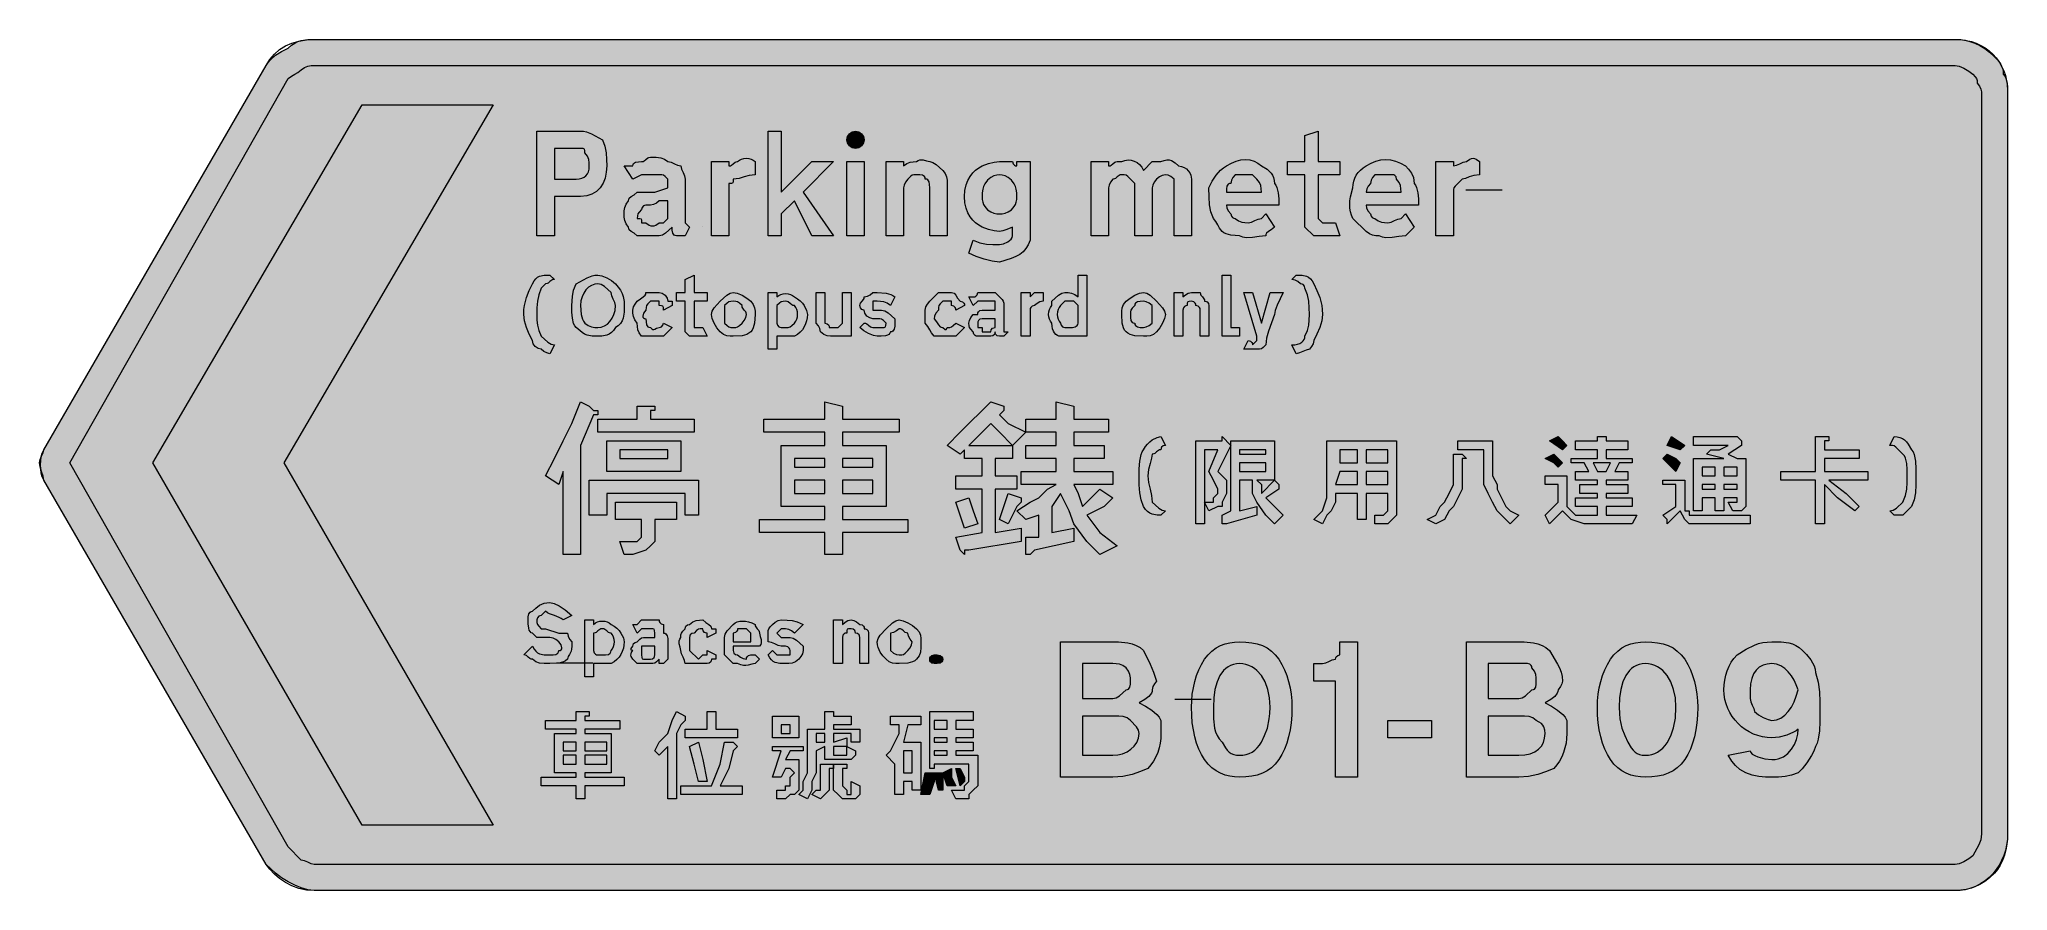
# Model space of a CAD drawing. Header units: metres. Extents: x 12 to 553, y 13 to 247.
import ezdxf

# ---------------------------------------------------------------- set-up
doc = ezdxf.new("R2010")
doc.units = ezdxf.units.M
for name, color, linetype, true_color in [('FILL_BLUE_0000FF', 7, 'Continuous', 0x0000ff), ('FILL_WHITE_FFFFFF', 7, 'Continuous', 0xffffff), ('STROKE_BLUE_0000FF', 7, 'Continuous', 0x0000ff), ('STROKE_WHITE_FFFFFF', 7, 'Continuous', 0xffffff)]:
    doc.layers.add(name, color=color, linetype=linetype, true_color=true_color)

msp = doc.modelspace()

# ---------------------------------------------------------------- hatches: boundary and pattern name
at = {"layer": 'FILL_BLUE_0000FF', "true_color": 0x0000ff}
h = msp.add_hatch(color=7, dxfattribs=at)
h.dxf.hatch_style = 1
h.paths.add_polyline_path([(539.74, 239.31), (541.05, 238.77), (542.36, 238), (543.45, 237.12), (544.14, 236.41), (544.5, 235.92), (544.63, 235.43), (544.65, 234.72), (545.34, 233.84), (545.7, 233.07), (545.85, 232.32), (545.85, 28.32), (545.8, 27.47), (545.64, 26.71), (545.1, 25.32), (543.45, 22.32), (542.36, 21.44), (541.05, 20.67), (539.74, 20.13), (538.65, 19.92), (87.45, 19.92), (86.55, 20.11), (85.65, 20.52), (84.75, 20.93), (83.85, 21.12), (80.25, 24.72), (20.25, 130.32), (80.25, 235.92), (81.15, 236.63), (82.05, 237.12), (82.95, 237.61), (83.85, 238.32), (84.75, 239.01), (85.65, 239.37), (86.55, 239.5), (87.45, 239.52), (538.65, 239.52), (539.74, 239.31)])
at = {"layer": 'FILL_WHITE_FFFFFF', "true_color": 0xffffff}
h = msp.add_hatch(color=7, dxfattribs=at)
h.dxf.hatch_style = 1
h.paths.add_polyline_path([(540, 246.66), (541.35, 246.48), (542.7, 246.15), (544.05, 245.67), (545.4, 245.02), (546.75, 244.19), (548.1, 243.16), (549.45, 241.92), (550.33, 241), (551.1, 239.97), (551.64, 238.71), (551.8, 237.97), (551.85, 237.12), (552.25, 236.62), (552.54, 236.03), (552.9, 234.72), (553.05, 232.32), (553.05, 28.32), (552.99, 26.92), (552.82, 25.45), (552.54, 23.95), (552.15, 22.47), (551.64, 21.04), (551.02, 19.71), (550.29, 18.53), (549.45, 17.52), (548.1, 16.28), (546.75, 15.25), (545.4, 14.42), (544.05, 13.77), (542.7, 13.29), (541.35, 12.96), (540, 12.78), (538.65, 12.72), (87.45, 12.72), (85.65, 12.93), (83.85, 13.47), (82.05, 14.24), (80.25, 15.12), (78.47, 16.21), (76.8, 17.52), (74.25, 19.92), (13.05, 125.52), (12.86, 126.61), (12.45, 127.92), (12.04, 129.23), (11.85, 130.32), (12.04, 131.22), (12.45, 132.12), (12.86, 133.02), (13.05, 133.92), (74.25, 239.52), (74.75, 240.37), (75.36, 241.11), (76.8, 242.37), (78.47, 243.4), (80.25, 244.32), (81.15, 245.11), (82.05, 245.71), (82.95, 246.13), (83.85, 246.42), (85.65, 246.68), (87.45, 246.72), (538.65, 246.72), (540, 246.66)])
h = msp.add_hatch(color=7, dxfattribs=at)
h.dxf.hatch_style = 1
h.paths.add_polyline_path([(100.65, 30.72), (43.05, 130.32), (100.65, 228.72), (136.65, 228.72), (79.05, 130.32), (136.65, 30.72), (100.65, 30.72)])
h = msp.add_hatch(color=7, dxfattribs=at)
h.dxf.hatch_style = 1
h.paths.add_polyline_path([(162.26, 221.31), (163.65, 220.77), (166.65, 219.12), (167.34, 217.32), (167.7, 215.52), (167.83, 213.72), (167.85, 211.92), (167.74, 210.18), (167.4, 208.58), (166.84, 207.15), (166.05, 205.92), (165.04, 204.91), (163.8, 204.16), (162.34, 203.68), (160.65, 203.52), (153.45, 203.52), (153.45, 192.72), (148.65, 192.72), (148.65, 221.52), (160.65, 221.52), (161.5, 221.47), (162.26, 221.31)])
h.paths.add_polyline_path([(159.45, 208.32), (160.29, 208.38), (161.02, 208.54), (161.64, 208.83), (162.15, 209.22), (162.54, 209.73), (162.82, 210.34), (162.99, 211.08), (163.05, 211.92), (163.03, 212.82), (162.9, 213.72), (162.54, 214.62), (161.85, 215.52), (161.83, 216.21), (161.7, 216.57), (161.34, 216.7), (160.65, 216.72), (159.45, 216.72), (153.45, 216.72), (153.45, 208.32), (159.45, 208.32)], flags=16)
h = msp.add_hatch(color=7, dxfattribs=at)
h.dxf.hatch_style = 1
h.paths.add_polyline_path([(224.25, 213.12), (230.25, 213.12), (221.85, 204.72), (230.25, 192.72), (224.25, 192.72), (219.45, 202.32), (215.85, 198.72), (215.85, 192.72), (212.25, 192.72), (212.25, 221.52), (215.85, 221.52), (215.85, 204.72), (224.25, 213.12)])
h = msp.add_hatch(color=7, dxfattribs=at)
h.dxf.hatch_style = 1
h.paths.add_polyline_path([(238.44, 218.24), (237.9, 217.47), (237.13, 216.93), (236.25, 216.72), (235.37, 216.93), (234.6, 217.47), (234.06, 218.24), (233.85, 219.12), (234.06, 220), (234.6, 220.77), (235.37, 221.31), (236.25, 221.52), (237.13, 221.31), (237.9, 220.77), (238.44, 220), (238.65, 219.12), (238.44, 218.24)])
h = msp.add_hatch(color=7, dxfattribs=at)
h.dxf.hatch_style = 1
h.paths.add_polyline_path([(364.65, 196.32), (367.05, 196.32), (368.25, 196.32), (369.45, 192.72), (362.25, 192.72), (359.85, 195.12), (359.85, 196.32), (359.85, 209.52), (355.05, 209.52), (355.05, 213.12), (359.85, 213.12), (359.85, 220.32), (363.45, 221.52), (363.45, 213.12), (369.45, 213.12), (369.45, 209.52), (363.45, 209.52), (363.45, 197.52), (364.65, 196.32)])
h = msp.add_hatch(color=7, dxfattribs=at)
h.dxf.hatch_style = 1
h.paths.add_polyline_path([(187.05, 192.72), (186.65, 192.77), (186.36, 192.93), (186, 193.47), (185.87, 194.24), (185.85, 195.12), (184.05, 193.47), (183.15, 192.93), (182.25, 192.72), (178.65, 192.72), (176.25, 192.72), (175.37, 193.43), (174.6, 193.92), (174.06, 194.41), (173.9, 194.72), (173.85, 195.12), (173.16, 196.02), (172.8, 196.92), (172.67, 197.82), (172.65, 198.72), (172.67, 199.62), (172.8, 200.52), (173.16, 201.42), (173.85, 202.32), (173.9, 202.72), (174.06, 203.03), (174.6, 203.52), (175.37, 204.01), (176.25, 204.72), (178.65, 204.72), (181.05, 204.72), (184.65, 205.92), (184.65, 207.12), (184.65, 208.32), (183.94, 209.01), (183.45, 209.37), (182.96, 209.5), (182.25, 209.52), (179.85, 209.52), (177.45, 209.52), (175.05, 208.32), (172.65, 211.92), (175.05, 211.92), (175.1, 212.32), (175.26, 212.61), (175.8, 212.97), (176.57, 213.1), (177.45, 213.12), (177.85, 213.17), (178.16, 213.31), (178.65, 213.72), (179.14, 214.13), (179.45, 214.27), (179.85, 214.32), (181.44, 214.3), (182.7, 214.17), (183.73, 213.81), (184.65, 213.12), (185.55, 212.93), (186.45, 212.52), (187.35, 212.11), (188.25, 211.92), (188.44, 211.02), (188.85, 210.12), (189.26, 209.22), (189.45, 208.32), (189.45, 204.72), (189.45, 197.52), (189.45, 196.32), (190.65, 195.12), (189.45, 192.72), (188.25, 192.72), (187.05, 192.72)])
h.paths.add_polyline_path([(180, 195.48), (180.45, 195.42), (180.9, 195.48), (181.35, 195.64), (182.25, 196.32), (183.45, 196.32), (184.65, 197.52), (184.65, 198.72), (184.65, 202.32), (182.25, 202.32), (181.5, 201.72), (180.73, 201.31), (179.85, 201.12), (178.65, 201.12), (178.25, 201.07), (177.96, 200.93), (177.6, 200.52), (177.45, 199.92), (176.76, 199.21), (176.4, 198.72), (176.27, 198.23), (176.25, 197.52), (176.94, 197.5), (177.3, 197.37), (177.43, 197.01), (177.45, 196.32), (178.65, 196.32), (179.55, 195.64), (180, 195.48)], flags=16)
h = msp.add_hatch(color=7, dxfattribs=at)
h.dxf.hatch_style = 1
h.paths.add_polyline_path([(201.85, 211.97), (202.16, 212.11), (202.65, 212.52), (203.14, 212.93), (203.45, 213.07), (203.85, 213.12), (204.35, 213.51), (204.94, 213.79), (205.58, 213.96), (206.25, 214.02), (206.92, 213.96), (207.56, 213.79), (208.15, 213.51), (208.65, 213.12), (208.65, 209.52), (207.04, 209.33), (205.65, 208.92), (204.26, 208.51), (202.65, 208.32), (202.63, 207.63), (202.5, 207.27), (202.14, 207.14), (201.45, 207.12), (201.45, 204.72), (201.45, 192.72), (196.65, 192.72), (196.65, 213.12), (201.45, 213.12), (201.45, 211.92), (201.85, 211.97)])
h = msp.add_hatch(color=7, dxfattribs=at)
h.dxf.hatch_style = 1
h.paths.add_polyline_path([(233.85, 192.72), (233.85, 213.12), (238.65, 213.12), (238.65, 192.72), (233.85, 192.72)])
h = msp.add_hatch(color=7, dxfattribs=at)
h.dxf.hatch_style = 1
h.paths.add_polyline_path([(252.34, 209.5), (251.85, 209.37), (251.36, 209.01), (250.65, 208.32), (249.96, 207.44), (249.6, 206.67), (249.45, 205.92), (249.45, 192.72), (244.65, 192.72), (244.65, 213.12), (249.45, 213.12), (249.45, 211.92), (250.35, 212.61), (251.25, 212.97), (252.15, 213.1), (253.05, 213.12), (253.5, 213.46), (253.95, 213.63), (254.85, 213.57), (255.75, 213.29), (256.65, 213.12), (257.55, 212.91), (258.45, 212.37), (260.25, 210.72), (260.94, 209.82), (261.3, 208.92), (261.43, 208.02), (261.45, 207.12), (261.45, 192.72), (256.65, 192.72), (256.65, 205.92), (256.63, 206.8), (256.5, 207.57), (256.14, 208.11), (255.85, 208.27), (255.45, 208.32), (255.4, 208.72), (255.24, 209.01), (254.7, 209.37), (253.93, 209.5), (253.05, 209.52), (252.34, 209.5)])
h = msp.add_hatch(color=7, dxfattribs=at)
h.dxf.hatch_style = 1
h.paths.add_polyline_path([(270.45, 190.83), (272.25, 190.47), (274.05, 190.34), (275.85, 190.32), (276.92, 190.53), (278.1, 191.07), (279.06, 191.84), (279.34, 192.27), (279.45, 192.72), (279.45, 195.12), (277.87, 194.43), (276.75, 194.07), (275.85, 193.92), (274.35, 194.07), (272.81, 194.43), (271.05, 195.12), (270.15, 195.63), (269.29, 196.26), (268.48, 197.04), (267.75, 197.97), (267.14, 199.07), (266.66, 200.35), (266.36, 201.83), (266.25, 203.52), (266.36, 205.21), (266.66, 206.69), (267.14, 207.97), (267.75, 209.07), (268.48, 210), (269.29, 210.78), (270.15, 211.41), (271.05, 211.92), (272.81, 212.61), (274.35, 212.97), (275.85, 213.12), (277.05, 213.12), (278.25, 213.12), (279.45, 213.12), (279.6, 212.52), (279.96, 212.11), (280.25, 211.97), (280.65, 211.92), (280.65, 213.12), (284.25, 213.12), (284.25, 191.52), (283.74, 190.28), (283.11, 189.23), (282.33, 188.36), (281.4, 187.62), (280.3, 187), (279.02, 186.46), (275.85, 185.52), (273.86, 185.73), (271.65, 186.27), (269.44, 187.04), (267.45, 187.92), (268.65, 191.52), (270.45, 190.83)])
h.paths.add_polyline_path([(274.33, 209.2), (273.45, 208.77), (272.57, 208.06), (271.8, 206.99), (271.49, 206.3), (271.26, 205.5), (271.1, 204.58), (271.05, 203.52), (271.1, 202.68), (271.26, 201.94), (271.49, 201.29), (271.8, 200.74), (272.57, 199.89), (273.45, 199.32), (274.33, 198.97), (275.1, 198.79), (275.85, 198.72), (276.6, 198.79), (277.37, 198.97), (278.25, 199.32), (279.13, 199.89), (279.9, 200.74), (280.21, 201.29), (280.44, 201.94), (280.6, 202.68), (280.65, 203.52), (280.6, 204.58), (280.44, 205.5), (280.21, 206.3), (279.9, 206.99), (279.13, 208.06), (278.25, 208.77), (277.37, 209.2), (276.6, 209.43), (275.85, 209.52), (275.1, 209.43), (274.33, 209.2)], flags=16)
h = msp.add_hatch(color=7, dxfattribs=at)
h.dxf.hatch_style = 1
h.paths.add_polyline_path([(305.85, 211.92), (306.25, 211.97), (306.56, 212.11), (307.05, 212.52), (307.54, 212.93), (307.85, 213.07), (308.25, 213.12), (309.45, 213.12), (310.35, 213.46), (311.23, 213.59), (312.09, 213.52), (312.9, 213.27), (313.66, 212.85), (314.34, 212.28), (314.95, 211.56), (315.45, 210.72), (317.85, 213.12), (320.25, 213.12), (321.1, 213.46), (321.84, 213.61), (322.51, 213.58), (323.1, 213.42), (324.13, 212.78), (325.05, 211.92), (325.89, 211.81), (326.62, 211.53), (327.24, 211.1), (327.75, 210.57), (328.14, 209.99), (328.42, 209.39), (328.65, 208.32), (328.65, 207.12), (328.65, 192.72), (323.85, 192.72), (323.85, 205.92), (323.85, 207.12), (323.85, 208.32), (322.97, 209.01), (322.2, 209.37), (321.45, 209.52), (320.57, 209.33), (319.8, 208.92), (319.05, 208.32), (318.36, 207.44), (318, 206.67), (317.85, 205.92), (317.85, 192.72), (313.05, 192.72), (313.05, 205.92), (313.05, 207.12), (311.85, 208.32), (311.14, 209.01), (310.65, 209.37), (310.16, 209.5), (309.45, 209.52), (309.05, 209.47), (308.74, 209.33), (308.25, 208.92), (307.76, 208.51), (307.45, 208.37), (307.05, 208.32), (306.36, 207.44), (306, 206.67), (305.85, 205.92), (305.85, 192.72), (301.05, 192.72), (301.05, 213.12), (305.85, 213.12), (305.85, 211.92)])
h = msp.add_hatch(color=7, dxfattribs=at)
h.dxf.hatch_style = 1
h.paths.add_polyline_path([(338.14, 193.23), (337.55, 193.52), (337.05, 193.92), (336.34, 194.82), (335.85, 195.72), (335.36, 196.62), (334.65, 197.52), (333.96, 199.34), (333.6, 201.27), (333.47, 203.43), (333.45, 205.92), (334.37, 207.7), (335.4, 209.37), (336.66, 210.81), (337.4, 211.42), (338.25, 211.92), (339.6, 212.71), (340.93, 213.27), (342.24, 213.61), (343.5, 213.72), (344.71, 213.61), (345.84, 213.27), (346.9, 212.71), (347.85, 211.92), (349.42, 211), (350.04, 210.51), (350.55, 209.97), (350.94, 209.38), (351.22, 208.71), (351.39, 207.97), (351.45, 207.12), (351.85, 206.62), (352.14, 206.01), (352.5, 204.57), (352.63, 202.9), (352.65, 201.12), (338.25, 201.12), (338.4, 200.37), (338.76, 199.6), (339.45, 198.72), (339.6, 198.12), (339.96, 197.71), (340.25, 197.57), (340.65, 197.52), (341.55, 196.83), (342.45, 196.47), (343.35, 196.34), (344.25, 196.32), (345.15, 196.51), (346.05, 196.92), (346.95, 197.33), (347.85, 197.52), (349.05, 198.72), (351.45, 195.12), (350.57, 194.41), (349.8, 193.92), (349.26, 193.43), (349.1, 193.12), (349.05, 192.72), (347.25, 192.55), (345.45, 192.27), (343.65, 192.21), (342.75, 192.38), (341.85, 192.72), (339.45, 192.87), (338.14, 193.23)])
h.paths.add_polyline_path([(347.83, 205.62), (347.7, 206.52), (347.34, 207.42), (346.65, 208.32), (345.45, 209.52), (340.65, 209.52), (340.05, 208.77), (339.64, 208), (339.45, 207.12), (339.05, 207.07), (338.76, 206.91), (338.4, 206.37), (338.27, 205.6), (338.25, 204.72), (347.85, 204.72), (347.83, 205.62)], flags=16)
h = msp.add_hatch(color=7, dxfattribs=at)
h.dxf.hatch_style = 1
h.paths.add_polyline_path([(378.45, 192.87), (377.55, 193.23), (376.65, 193.92), (373.05, 197.52), (372.66, 198.42), (372.37, 199.34), (372.21, 200.28), (372.15, 201.27), (372.21, 202.31), (372.37, 203.43), (373.05, 205.92), (373.11, 206.82), (373.27, 207.7), (373.56, 208.56), (373.95, 209.37), (374.46, 210.13), (375.07, 210.81), (375.81, 211.42), (376.65, 211.92), (378, 212.71), (379.35, 213.27), (380.7, 213.61), (382.05, 213.72), (383.4, 213.61), (384.75, 213.27), (386.1, 212.71), (387.45, 211.92), (388.33, 211), (389.1, 209.97), (389.64, 208.71), (389.8, 207.97), (389.85, 207.12), (390.25, 206.62), (390.54, 206.01), (390.9, 204.57), (391.03, 202.9), (391.05, 201.12), (376.65, 201.12), (376.8, 200.37), (377.16, 199.6), (377.85, 198.72), (378, 198.12), (378.36, 197.71), (378.65, 197.57), (379.05, 197.52), (379.95, 196.83), (380.85, 196.47), (381.75, 196.34), (382.65, 196.32), (383.55, 196.51), (384.45, 196.92), (385.35, 197.33), (386.25, 197.52), (387.45, 198.72), (389.85, 195.12), (387.45, 192.72), (385.65, 192.55), (383.85, 192.27), (382.05, 192.21), (381.15, 192.38), (380.25, 192.72), (379.35, 192.74), (378.45, 192.87)])
h.paths.add_polyline_path([(386.23, 205.62), (386.1, 206.52), (385.74, 207.42), (385.05, 208.32), (384.9, 208.92), (384.54, 209.33), (384.25, 209.47), (383.85, 209.52), (379.05, 209.52), (378.45, 208.77), (378.04, 208), (377.85, 207.12), (377.25, 206.37), (376.84, 205.6), (376.65, 204.72), (386.25, 204.72), (386.23, 205.62)], flags=16)
h = msp.add_hatch(color=7, dxfattribs=at)
h.dxf.hatch_style = 1
h.paths.add_polyline_path([(406.26, 209.33), (405, 208.92), (403.97, 208.51), (403.05, 208.32), (401.85, 207.12), (401.16, 206.41), (400.8, 205.92), (400.67, 205.43), (400.65, 204.72), (400.65, 192.72), (395.85, 192.72), (395.85, 213.12), (400.65, 213.12), (400.65, 211.92), (401.55, 212.11), (402.45, 212.52), (403.35, 212.93), (404.25, 213.12), (405.15, 213.79), (405.6, 213.96), (406.05, 214.02), (406.5, 213.96), (406.95, 213.79), (407.85, 213.12), (407.85, 209.52), (406.26, 209.33)])
h = msp.add_hatch(color=7, dxfattribs=at)
h.dxf.hatch_style = 1
h.paths.add_polyline_path([(152.25, 160.32), (151.37, 160.51), (150.6, 160.92), (149.85, 161.52), (148.97, 161.73), (148.2, 162.27), (147.66, 163.04), (147.45, 163.92), (146.57, 165.72), (145.8, 167.52), (145.26, 169.32), (145.05, 171.12), (145.1, 172.42), (145.26, 173.61), (145.8, 175.77), (146.57, 177.7), (147.45, 179.52), (147.9, 180.31), (148.37, 180.91), (148.86, 181.33), (149.4, 181.62), (150.66, 181.88), (152.25, 181.92), (153.45, 180.72), (153.05, 180.67), (152.74, 180.53), (152.25, 180.12), (151.76, 179.71), (151.45, 179.57), (151.05, 179.52), (149.85, 178.32), (149.16, 176.52), (148.8, 174.72), (148.67, 172.92), (148.65, 171.12), (148.67, 169.51), (148.8, 168.12), (149.16, 166.73), (149.85, 165.12), (151.65, 163.47), (152.55, 162.93), (153.45, 162.72), (152.25, 160.32)])
h = msp.add_hatch(color=7, dxfattribs=at)
h.dxf.hatch_style = 1
h.paths.add_polyline_path([(167.85, 181.17), (169.16, 180.4), (170.25, 179.52), (171.04, 178.62), (171.64, 177.74), (172.06, 176.88), (172.35, 176.07), (172.61, 174.63), (172.65, 173.52), (172.61, 171.74), (172.35, 170.07), (172.06, 169.31), (171.64, 168.63), (171.04, 168.02), (170.25, 167.52), (169.75, 166.73), (169.16, 166.13), (168.52, 165.71), (167.85, 165.42), (166.54, 165.16), (165.45, 165.12), (163.84, 165.16), (162.45, 165.42), (161.77, 165.71), (161.06, 166.13), (159.45, 167.52), (159.05, 168.02), (158.76, 168.63), (158.4, 170.07), (158.27, 171.74), (158.25, 173.52), (158.4, 176.07), (158.76, 177.74), (159.45, 179.52), (162.45, 181.17), (163.84, 181.71), (164.6, 181.87), (165.45, 181.92), (166.54, 181.71), (167.85, 181.17)])
h.paths.add_polyline_path([(163.69, 179.09), (162.88, 178.57), (162.15, 177.87), (161.54, 177), (161.06, 175.98), (160.76, 174.81), (160.65, 173.52), (160.8, 171.12), (161.16, 169.81), (161.45, 169.22), (161.85, 168.72), (162.75, 168.03), (163.65, 167.67), (164.55, 167.54), (165.45, 167.52), (166.35, 167.63), (167.21, 167.95), (168.02, 168.47), (168.75, 169.17), (169.36, 170.04), (169.84, 171.06), (170.14, 172.23), (170.25, 173.52), (170.06, 174.42), (169.65, 175.32), (169.24, 176.22), (169.05, 177.12), (167.25, 178.77), (166.35, 179.31), (165.45, 179.52), (164.55, 179.41), (163.69, 179.09)], flags=16)
h = msp.add_hatch(color=7, dxfattribs=at)
h.dxf.hatch_style = 1
h.paths.add_polyline_path([(193.05, 167.52), (194.25, 167.52), (195.45, 165.12), (190.65, 165.12), (189.45, 166.32), (189.45, 167.52), (189.45, 174.72), (187.05, 174.72), (187.05, 177.12), (189.45, 177.12), (189.45, 180.72), (191.85, 181.92), (191.85, 177.12), (195.45, 177.12), (195.45, 174.72), (191.85, 174.72), (191.85, 167.52), (193.05, 167.52)])
h = msp.add_hatch(color=7, dxfattribs=at)
h.dxf.hatch_style = 1
h.paths.add_polyline_path([(292.65, 165.12), (292.2, 165.18), (291.77, 165.34), (291.36, 165.63), (291, 166.02), (290.69, 166.53), (290.46, 167.14), (290.3, 167.88), (290.25, 168.72), (289.86, 169.22), (289.57, 169.81), (289.41, 170.45), (289.35, 171.12), (289.41, 171.79), (289.57, 172.43), (289.86, 173.02), (290.25, 173.52), (290.25, 174.72), (292.05, 176.37), (292.95, 176.91), (293.85, 177.12), (294.75, 177.1), (295.65, 176.97), (296.55, 176.61), (297.45, 175.92), (297.45, 181.92), (299.85, 181.92), (299.85, 165.12), (297.45, 165.12), (296.25, 165.12), (295.05, 165.12), (292.65, 165.12)])
h.paths.add_polyline_path([(296.7, 167.67), (297.24, 168.03), (297.4, 168.32), (297.45, 168.72), (297.45, 169.92), (297.45, 172.32), (297.45, 173.52), (296.25, 174.72), (295.05, 174.72), (293.85, 174.72), (292.65, 173.52), (292.26, 173.02), (291.97, 172.43), (291.81, 171.79), (291.75, 171.12), (291.81, 170.45), (291.97, 169.81), (292.26, 169.22), (292.65, 168.72), (292.8, 168.12), (293.16, 167.71), (293.45, 167.57), (293.85, 167.52), (295.05, 167.52), (295.93, 167.54), (296.7, 167.67)], flags=16)
h = msp.add_hatch(color=7, dxfattribs=at)
h.dxf.hatch_style = 1
h.paths.add_polyline_path([(337.05, 181.92), (339.45, 181.92), (339.45, 167.52), (340.65, 167.52), (341.85, 167.52), (341.85, 165.12), (340.65, 165.12), (338.25, 165.12), (337.05, 165.12), (337.05, 167.52), (337.05, 181.92)])
h = msp.add_hatch(color=7, dxfattribs=at)
h.dxf.hatch_style = 1
h.paths.add_polyline_path([(361.03, 172.92), (360.9, 174.72), (360.54, 176.52), (359.85, 178.32), (359.7, 178.92), (359.34, 179.33), (359.05, 179.47), (358.65, 179.52), (357.9, 180.12), (357.13, 180.53), (356.25, 180.72), (357.45, 181.92), (359.04, 181.88), (360.3, 181.62), (360.84, 181.33), (361.33, 180.91), (361.8, 180.31), (362.25, 179.52), (363.13, 177.7), (363.9, 175.77), (364.44, 173.61), (364.6, 172.42), (364.65, 171.12), (364.44, 169.32), (363.9, 167.52), (363.13, 165.72), (362.25, 163.92), (362.06, 163.04), (361.65, 162.27), (361.05, 161.52), (360.15, 161.33), (359.25, 160.92), (358.35, 160.51), (357.45, 160.32), (356.25, 162.72), (357.09, 162.77), (357.82, 162.93), (358.44, 163.16), (358.95, 163.47), (359.34, 163.83), (359.62, 164.24), (359.79, 164.67), (359.85, 165.12), (360.54, 166.73), (360.9, 168.12), (361.03, 169.51), (361.05, 171.12), (361.03, 172.92)])
h = msp.add_hatch(color=7, dxfattribs=at)
h.dxf.hatch_style = 1
h.paths.add_polyline_path([(180.25, 167.18), (180.56, 167.01), (180.82, 166.99), (181.05, 167.07), (181.54, 167.35), (182.25, 167.52), (182.65, 167.57), (182.94, 167.71), (183.3, 168.12), (183.45, 168.72), (185.85, 167.52), (184.65, 166.32), (183.45, 165.12), (181.05, 165.12), (177.45, 165.12), (176.76, 166.02), (176.4, 166.92), (176.27, 167.82), (176.25, 168.72), (175.56, 169.62), (175.2, 170.52), (175.07, 171.42), (175.05, 172.32), (175.24, 173.2), (175.65, 173.97), (176.25, 174.72), (177.13, 175.43), (177.9, 175.92), (178.44, 176.41), (178.6, 176.72), (178.65, 177.12), (182.25, 177.12), (183.13, 176.91), (183.9, 176.37), (184.44, 175.6), (184.65, 174.72), (185.85, 174.72), (185.85, 173.52), (183.45, 172.32), (183.43, 173.01), (183.3, 173.37), (182.94, 173.5), (182.25, 173.52), (182.25, 174.72), (179.85, 174.72), (179.16, 174.01), (178.8, 173.52), (178.67, 173.03), (178.65, 172.32), (177.97, 171.44), (177.75, 170.67), (177.81, 170.36), (177.97, 170.13), (178.26, 169.97), (178.65, 169.92), (178.67, 169.04), (178.8, 168.27), (179.16, 167.73), (179.45, 167.57), (179.85, 167.52), (180.25, 167.18)])
h = msp.add_hatch(color=7, dxfattribs=at)
h.dxf.hatch_style = 1
h.paths.add_polyline_path([(197.4, 172.92), (199.05, 174.72), (200.85, 176.37), (201.75, 176.91), (202.65, 177.12), (203.74, 176.91), (205.05, 176.37), (206.36, 175.6), (207.45, 174.72), (208.14, 173.82), (208.5, 172.92), (208.63, 172.02), (208.65, 171.12), (208.5, 168.72), (208.14, 167.41), (207.85, 166.82), (207.45, 166.32), (206.95, 165.92), (206.36, 165.63), (205.05, 165.27), (202.65, 165.12), (201.75, 165.14), (200.85, 165.27), (199.95, 165.63), (199.05, 166.32), (198.17, 167.41), (197.4, 168.72), (196.86, 170.03), (196.65, 171.12), (196.86, 172.02), (197.4, 172.92)])
h.paths.add_polyline_path([(201.45, 174.57), (200.96, 174.21), (200.25, 173.52), (200.25, 171.12), (200.25, 168.72), (200.96, 168.03), (201.45, 167.67), (201.94, 167.54), (202.65, 167.52), (203.36, 167.54), (203.85, 167.67), (204.34, 168.03), (205.05, 168.72), (205.65, 169.47), (206.06, 170.24), (206.25, 171.12), (206.2, 171.52), (206.06, 171.83), (205.65, 172.32), (205.24, 172.81), (205.1, 173.12), (205.05, 173.52), (204.34, 174.21), (203.85, 174.57), (203.36, 174.7), (202.65, 174.72), (201.94, 174.7), (201.45, 174.57)], flags=16)
h = msp.add_hatch(color=7, dxfattribs=at)
h.dxf.hatch_style = 1
h.paths.add_polyline_path([(215.74, 176.59), (216.38, 176.76), (217.05, 176.82), (217.72, 176.76), (218.36, 176.59), (218.95, 176.31), (219.45, 175.92), (220.29, 175.42), (221.02, 174.83), (221.64, 174.19), (222.15, 173.52), (222.82, 172.21), (223.05, 171.12), (222.99, 170.22), (222.82, 169.34), (222.54, 168.48), (222.15, 167.67), (221.64, 166.91), (221.02, 166.23), (220.29, 165.62), (219.45, 165.12), (217.05, 165.12), (215.85, 165.12), (214.65, 165.12), (214.65, 161.52), (212.25, 161.52), (212.25, 177.12), (214.65, 177.12), (214.65, 175.92), (215.15, 176.31), (215.74, 176.59)])
h.paths.add_polyline_path([(214.65, 169.92), (214.65, 168.72), (214.8, 168.12), (215.16, 167.71), (215.45, 167.57), (215.85, 167.52), (217.05, 167.52), (217.76, 167.54), (218.25, 167.67), (218.74, 168.03), (219.45, 168.72), (219.84, 169.22), (220.12, 169.81), (220.29, 170.45), (220.35, 171.12), (220.29, 171.79), (220.12, 172.43), (219.84, 173.02), (219.45, 173.52), (219.05, 173.57), (218.74, 173.71), (218.25, 174.12), (217.76, 174.53), (217.45, 174.67), (217.05, 174.72), (216.34, 174.7), (215.85, 174.57), (215.36, 174.21), (214.65, 173.52), (214.65, 172.32), (214.65, 169.92)], flags=16)
h = msp.add_hatch(color=7, dxfattribs=at)
h.dxf.hatch_style = 1
h.paths.add_polyline_path([(229.35, 165.14), (228.45, 165.27), (227.55, 165.63), (226.65, 166.32), (226.46, 167.2), (226.05, 167.97), (225.45, 168.72), (225.45, 177.12), (227.85, 177.12), (227.85, 168.72), (228.45, 168.57), (228.86, 168.21), (229, 167.92), (229.05, 167.52), (230.25, 167.52), (231.45, 167.52), (232.65, 168.72), (232.65, 177.12), (235.05, 177.12), (235.05, 165.12), (232.65, 165.12), (231.45, 165.12), (230.25, 165.12), (229.35, 165.14)])
h = msp.add_hatch(color=7, dxfattribs=at)
h.dxf.hatch_style = 1
h.paths.add_polyline_path([(242.25, 172.32), (243.45, 172.32), (244.35, 172.11), (245.25, 171.57), (247.05, 169.92), (247.05, 168.72), (247.03, 167.84), (246.9, 167.07), (246.54, 166.53), (246.25, 166.37), (245.85, 166.32), (245.74, 165.92), (245.46, 165.63), (245.03, 165.41), (244.5, 165.27), (243.32, 165.14), (242.25, 165.12), (241.16, 165.33), (239.85, 165.87), (238.54, 166.64), (237.45, 167.52), (238.65, 168.72), (239.05, 168.67), (239.36, 168.53), (239.85, 168.12), (240.34, 167.71), (240.65, 167.57), (241.05, 167.52), (242.25, 167.52), (243.45, 167.52), (244.14, 167.54), (244.5, 167.67), (244.63, 168.03), (244.65, 168.72), (243.94, 169.41), (243.45, 169.77), (242.96, 169.9), (242.25, 169.92), (241.05, 169.92), (240.17, 170.13), (239.4, 170.67), (238.86, 171.44), (238.65, 172.32), (238.25, 172.37), (237.96, 172.51), (237.6, 172.92), (237.45, 173.52), (237.5, 173.92), (237.64, 174.23), (238.05, 174.72), (238.46, 175.21), (238.6, 175.52), (238.65, 175.92), (239.53, 176.11), (240.3, 176.52), (241.05, 177.12), (242.25, 177.12), (244.65, 176.97), (245.96, 176.61), (246.55, 176.32), (247.05, 175.92), (245.85, 173.52), (244.95, 174.21), (244.05, 174.57), (243.15, 174.7), (242.25, 174.72), (241.05, 174.72), (241.05, 173.52), (241.05, 172.32), (242.25, 172.32)])
h = msp.add_hatch(color=7, dxfattribs=at)
h.dxf.hatch_style = 1
h.paths.add_polyline_path([(266.25, 167.52), (265.05, 166.32), (263.85, 165.12), (261.45, 165.12), (257.85, 165.12), (257.14, 166.02), (256.65, 166.92), (256.16, 167.82), (255.45, 168.72), (255.45, 172.32), (255.64, 173.2), (256.05, 173.97), (256.65, 174.72), (259.05, 177.12), (262.65, 177.12), (263.05, 177.07), (263.36, 176.91), (263.85, 176.37), (264.34, 175.6), (265.05, 174.72), (265.65, 174.57), (266.06, 174.21), (266.2, 173.92), (266.25, 173.52), (263.85, 172.32), (263.8, 172.72), (263.66, 173.01), (263.25, 173.37), (262.65, 173.52), (262.65, 174.72), (260.25, 174.72), (259.56, 174.01), (259.2, 173.52), (259.07, 173.03), (259.05, 172.32), (258.36, 171.44), (258, 170.67), (257.85, 169.92), (258.56, 169.04), (259.05, 168.27), (259.54, 167.73), (259.85, 167.57), (260.25, 167.52), (260.94, 167.01), (261.16, 166.99), (261.3, 167.07), (261.45, 167.52), (262.16, 167.54), (262.65, 167.67), (263.14, 168.03), (263.85, 168.72), (266.25, 167.52)])
h = msp.add_hatch(color=7, dxfattribs=at)
h.dxf.hatch_style = 1
h.paths.add_polyline_path([(269.45, 165.17), (269.16, 165.31), (268.8, 165.72), (268.65, 166.32), (267.96, 167.03), (267.6, 167.52), (267.47, 168.01), (267.45, 168.72), (267.6, 169.47), (267.96, 170.24), (268.65, 171.12), (269.85, 171.12), (269.9, 171.52), (270.04, 171.81), (270.45, 172.17), (271.05, 172.32), (272.25, 172.32), (274.65, 172.32), (274.65, 173.52), (274.65, 174.72), (273.45, 174.72), (271.05, 174.72), (269.85, 174.72), (268.65, 173.52), (267.45, 175.92), (268.65, 175.92), (269.05, 175.97), (269.34, 176.11), (269.7, 176.52), (269.85, 177.12), (272.25, 177.12), (274.65, 177.12), (275.85, 175.92), (276.54, 175.21), (276.9, 174.72), (277.03, 174.23), (277.05, 173.52), (277.05, 171.12), (277.05, 167.52), (277.05, 166.32), (278.25, 166.32), (277.05, 165.12), (275.85, 165.12), (275.25, 165.27), (274.84, 165.63), (274.7, 165.92), (274.65, 166.32), (274.6, 165.92), (274.46, 165.63), (274.05, 165.27), (273.45, 165.12), (271.05, 165.12), (269.85, 165.12), (269.45, 165.17)])
h.paths.add_polyline_path([(273.6, 166.92), (273.96, 167.33), (274.25, 167.47), (274.65, 167.52), (274.65, 168.72), (274.65, 169.92), (273.45, 169.92), (272.25, 169.92), (271.05, 169.92), (270.45, 169.77), (270.04, 169.41), (269.9, 169.12), (269.85, 168.72), (269.85, 167.52), (271.05, 167.52), (271.05, 166.32), (273.45, 166.32), (273.6, 166.92)], flags=16)
h = msp.add_hatch(color=7, dxfattribs=at)
h.dxf.hatch_style = 1
h.paths.add_polyline_path([(285.45, 177.12), (287.85, 177.12), (287.85, 174.72), (286.97, 174.53), (286.2, 174.12), (285.45, 173.52), (284.85, 173.37), (284.44, 173.01), (284.3, 172.72), (284.25, 172.32), (284.25, 165.12), (281.85, 165.12), (281.85, 177.12), (284.25, 177.12), (284.25, 175.92), (285.45, 177.12)])
h = msp.add_hatch(color=7, dxfattribs=at)
h.dxf.hatch_style = 1
h.paths.add_polyline_path([(309.6, 172.92), (309.96, 173.82), (310.65, 174.72), (311.74, 175.6), (313.05, 176.37), (314.36, 176.91), (315.45, 177.12), (316.35, 176.91), (317.25, 176.37), (319.05, 174.72), (320.7, 172.92), (321.24, 172.02), (321.45, 171.12), (321.24, 170.03), (320.7, 168.72), (319.93, 167.41), (319.05, 166.32), (318.15, 165.63), (317.25, 165.27), (316.35, 165.14), (315.45, 165.12), (313.05, 165.27), (311.74, 165.63), (311.15, 165.92), (310.65, 166.32), (310.25, 166.82), (309.96, 167.41), (309.6, 168.72), (309.45, 171.12), (309.47, 172.02), (309.6, 172.92)])
h.paths.add_polyline_path([(313.8, 174.57), (313.26, 174.21), (313.1, 173.92), (313.05, 173.52), (312.36, 172.81), (312, 172.32), (311.87, 171.83), (311.85, 171.12), (311.87, 170.24), (312, 169.47), (312.36, 168.93), (312.65, 168.77), (313.05, 168.72), (313.1, 168.32), (313.26, 168.03), (313.8, 167.67), (314.57, 167.54), (315.45, 167.52), (316.2, 167.67), (316.97, 168.03), (317.85, 168.72), (317.85, 171.12), (317.85, 173.52), (316.97, 174.21), (316.2, 174.57), (315.45, 174.72), (314.57, 174.7), (313.8, 174.57)], flags=16)
h = msp.add_hatch(color=7, dxfattribs=at)
h.dxf.hatch_style = 1
h.paths.add_polyline_path([(327.96, 174.7), (327.6, 174.57), (327.47, 174.21), (327.45, 173.52), (327.05, 173.47), (326.76, 173.33), (326.4, 172.92), (326.25, 172.32), (326.25, 165.12), (323.85, 165.12), (323.85, 177.12), (326.25, 177.12), (326.25, 175.92), (327, 176.52), (327.77, 176.93), (328.65, 177.12), (331.05, 177.12), (331.1, 176.72), (331.24, 176.41), (331.65, 175.92), (332.06, 175.43), (332.2, 175.12), (332.25, 174.72), (332.65, 174.67), (332.94, 174.53), (333.3, 174.12), (333.45, 173.52), (333.45, 165.12), (331.05, 165.12), (331.05, 172.32), (331, 172.72), (330.86, 173.01), (330.45, 173.37), (329.85, 173.52), (329.8, 173.92), (329.66, 174.21), (329.25, 174.57), (328.65, 174.72), (327.96, 174.7)])
h = msp.add_hatch(color=7, dxfattribs=at)
h.dxf.hatch_style = 1
h.paths.add_polyline_path([(346.65, 165.12), (343.05, 177.12), (345.45, 177.12), (347.85, 168.72), (350.25, 177.12), (353.85, 177.12), (352.2, 173.67), (351.66, 172.23), (351.45, 171.12), (349.8, 166.47), (349.26, 164.54), (349.05, 162.72), (348.34, 162.03), (347.85, 161.67), (347.36, 161.54), (346.65, 161.52), (345.45, 161.52), (343.05, 161.52), (344.25, 163.92), (344.85, 163.77), (345.26, 163.41), (345.4, 163.12), (345.45, 162.72), (346.65, 163.92), (346.65, 165.12)])
h = msp.add_hatch(color=7, dxfattribs=at)
h.dxf.hatch_style = 1
h.paths.add_polyline_path([(164.25, 144.72), (165.45, 144.72), (165.45, 143.52), (164.25, 143.52), (160.65, 135.12), (160.65, 105.12), (155.85, 105.12), (155.85, 127.92), (154.65, 124.32), (151.05, 126.72), (153.45, 131.52), (155.85, 136.32), (158.25, 141.12), (160.65, 147.12), (163.05, 145.92), (164.25, 144.72)])
h = msp.add_hatch(color=7, dxfattribs=at)
h.dxf.hatch_style = 1
h.paths.add_polyline_path([(232.65, 142.32), (248.25, 142.32), (248.25, 138.72), (232.65, 138.72), (232.65, 135.12), (244.65, 135.12), (244.65, 118.32), (232.65, 118.32), (232.65, 114.72), (250.65, 114.72), (250.65, 111.12), (232.65, 111.12), (232.65, 105.12), (227.85, 105.12), (227.85, 111.12), (209.85, 111.12), (209.85, 114.72), (227.85, 114.72), (227.85, 118.32), (215.85, 118.32), (215.85, 135.12), (227.85, 135.12), (227.85, 138.72), (211.05, 138.72), (211.05, 142.32), (227.85, 142.32), (227.85, 147.12), (232.65, 145.92), (232.65, 144.72), (232.65, 142.32)])
h.paths.add_polyline_path([(227.85, 129.12), (227.85, 131.52), (219.45, 131.52), (219.45, 129.12), (227.85, 129.12)], flags=16)
h.paths.add_polyline_path([(219.45, 121.92), (227.85, 121.92), (227.85, 125.52), (219.45, 125.52), (219.45, 121.92)], flags=16)
h.paths.add_polyline_path([(232.65, 131.52), (232.65, 129.12), (241.05, 129.12), (241.05, 131.52), (232.65, 131.52)], flags=16)
h.paths.add_polyline_path([(241.05, 125.52), (232.65, 125.52), (232.65, 121.92), (241.05, 121.92), (241.05, 125.52)], flags=16)
h = msp.add_hatch(color=7, dxfattribs=at)
h.dxf.hatch_style = 1
h.paths.add_polyline_path([(274.65, 131.52), (274.65, 126.72), (280.65, 126.72), (280.65, 123.12), (274.65, 123.12), (274.65, 111.12), (281.85, 112.32), (281.85, 108.72), (267.45, 106.32), (266.25, 106.32), (266.25, 105.12), (265.05, 106.32), (263.85, 109.92), (271.05, 111.12), (271.05, 123.12), (263.85, 123.12), (263.85, 126.72), (271.05, 126.72), (271.05, 131.52), (266.25, 131.52), (266.25, 133.92), (265.05, 132.72), (261.45, 135.12), (265.05, 138.72), (267.45, 141.12), (271.05, 144.72), (273.45, 147.12), (277.05, 145.92), (277.05, 144.72), (275.85, 143.52), (278.25, 141.12), (283.05, 138.72), (279.45, 135.12), (279.45, 131.52), (274.65, 131.52)])
h.paths.add_polyline_path([(275.85, 138.72), (273.45, 141.12), (269.85, 137.52), (267.45, 135.12), (279.45, 135.12), (275.85, 138.72)], flags=16)
h = msp.add_hatch(color=7, dxfattribs=at)
h.dxf.hatch_style = 1
h.paths.add_polyline_path([(291.45, 142.32), (291.45, 147.12), (296.25, 145.92), (296.25, 144.72), (296.25, 142.32), (305.85, 142.32), (305.85, 138.72), (296.25, 138.72), (296.25, 135.12), (304.65, 135.12), (304.65, 131.52), (296.25, 131.52), (296.25, 127.92), (307.05, 127.92), (307.05, 124.32), (296.25, 124.32), (297.45, 121.92), (298.65, 118.32), (303.45, 123.12), (307.05, 120.72), (305.85, 119.52), (304.65, 118.32), (299.85, 115.92), (303.45, 111.12), (308.25, 107.52), (303.45, 105.12), (299.85, 108.72), (296.25, 113.52), (295.05, 117.12), (292.65, 121.92), (290.25, 118.32), (290.25, 111.12), (296.25, 112.32), (296.25, 108.72), (285.45, 106.32), (284.25, 105.12), (283.05, 105.12), (283.05, 109.92), (286.65, 109.92), (286.65, 115.92), (283.05, 114.72), (280.65, 117.12), (284.25, 119.52), (286.65, 120.72), (289.05, 123.12), (291.45, 124.32), (281.85, 124.32), (281.85, 127.92), (291.45, 127.92), (291.45, 131.52), (283.05, 131.52), (283.05, 135.12), (291.45, 135.12), (291.45, 138.72), (283.05, 138.72), (283.05, 142.32), (291.45, 142.32)])
h = msp.add_hatch(color=7, dxfattribs=at)
h.dxf.hatch_style = 1
h.paths.add_polyline_path([(179.85, 145.92), (181.05, 145.92), (181.05, 144.72), (179.85, 144.72), (179.85, 142.32), (191.85, 142.32), (191.85, 138.72), (165.45, 138.72), (165.45, 142.32), (176.25, 142.32), (176.25, 145.92), (179.85, 145.92)])
h = msp.add_hatch(color=7, dxfattribs=at)
h.dxf.hatch_style = 1
h.paths.add_polyline_path([(188.25, 127.92), (167.85, 127.92), (167.85, 136.32), (188.25, 136.32), (188.25, 127.92)])
h.paths.add_polyline_path([(184.65, 133.92), (171.45, 133.92), (171.45, 131.52), (184.65, 131.52), (184.65, 133.92)], flags=16)
h = msp.add_hatch(color=7, dxfattribs=at)
h.dxf.hatch_style = 1
h.paths.add_polyline_path([(320.25, 115.92), (319.16, 115.96), (317.85, 116.22), (317.18, 116.51), (316.54, 116.93), (315.95, 117.53), (315.45, 118.32), (314.76, 120.14), (314.4, 122.07), (314.27, 124.23), (314.25, 126.72), (314.27, 128.69), (314.4, 130.77), (314.76, 132.63), (315.05, 133.36), (315.45, 133.92), (315.95, 134.76), (316.54, 135.49), (317.18, 136.11), (317.85, 136.62), (319.16, 137.29), (320.25, 137.52), (321.45, 135.12), (320.85, 134.97), (320.44, 134.61), (320.3, 134.32), (320.25, 133.92), (319.85, 133.87), (319.54, 133.73), (319.05, 133.32), (318.56, 132.91), (318.25, 132.77), (317.85, 132.72), (317.66, 131.61), (317.25, 130.17), (316.84, 128.5), (316.65, 126.72), (316.84, 124.92), (317.25, 123.12), (317.66, 121.32), (317.85, 119.52), (319.65, 117.87), (320.55, 117.33), (321.45, 117.12), (320.25, 115.92)])
h = msp.add_hatch(color=7, dxfattribs=at)
h.dxf.hatch_style = 1
h.paths.add_polyline_path([(329.85, 113.52), (329.85, 136.32), (337.05, 136.32), (337.05, 137.52), (339.45, 135.12), (335.85, 127.92), (337.05, 126.72), (338.25, 125.52), (338.25, 123.12), (338.25, 121.92), (337.05, 119.52), (337.05, 118.32), (335.85, 118.32), (333.45, 117.12), (332.25, 119.52), (332.25, 113.52), (329.85, 113.52)])
h.paths.add_polyline_path([(334.65, 119.52), (334.65, 120.72), (335.85, 121.92), (335.85, 123.12), (334.65, 125.52), (333.45, 127.92), (335.85, 133.92), (332.25, 133.92), (332.25, 119.52), (334.65, 119.52)], flags=16)
h = msp.add_hatch(color=7, dxfattribs=at)
h.dxf.hatch_style = 1
h.paths.add_polyline_path([(351.45, 113.52), (349.05, 115.92), (346.65, 119.52), (345.45, 121.92), (345.45, 125.52), (341.85, 125.52), (341.85, 117.12), (346.65, 118.32), (346.65, 115.92), (338.25, 113.52), (337.05, 113.52), (337.05, 114.72), (337.05, 115.92), (339.45, 117.12), (339.45, 136.32), (351.45, 136.32), (351.45, 125.52), (352.65, 124.32), (352.65, 123.12), (349.05, 120.72), (351.45, 118.32), (353.85, 115.92), (351.45, 113.52)])
h.paths.add_polyline_path([(346.65, 125.52), (347.85, 124.32), (347.85, 121.92), (351.45, 125.52), (346.65, 125.52)], flags=16)
h.paths.add_polyline_path([(341.85, 133.92), (341.85, 132.72), (349.05, 132.72), (349.05, 133.92), (341.85, 133.92)], flags=16)
h.paths.add_polyline_path([(349.05, 130.32), (341.85, 130.32), (341.85, 127.92), (349.05, 127.92), (349.05, 130.32)], flags=16)
h = msp.add_hatch(color=7, dxfattribs=at)
h.dxf.hatch_style = 1
h.paths.add_polyline_path([(382.65, 113.52), (381.45, 113.52), (379.05, 113.52), (379.05, 115.92), (380.25, 115.92), (381.45, 115.92), (382.65, 117.12), (382.65, 118.32), (382.65, 121.92), (376.65, 121.92), (376.65, 114.72), (374.25, 114.72), (374.25, 121.92), (368.25, 121.92), (368.25, 119.52), (367.05, 117.12), (365.85, 115.92), (364.65, 113.52), (362.25, 114.72), (364.65, 117.12), (365.85, 120.72), (365.85, 124.32), (365.85, 129.12), (365.85, 136.32), (385.05, 136.32), (385.05, 117.12), (385.05, 115.92), (383.85, 114.72), (382.65, 113.52)])
h.paths.add_polyline_path([(374.25, 130.32), (374.25, 133.92), (369.45, 133.92), (369.45, 130.32), (374.25, 130.32)], flags=16)
h.paths.add_polyline_path([(374.25, 124.32), (374.25, 127.92), (369.45, 127.92), (368.25, 124.32), (374.25, 124.32)], flags=16)
h.paths.add_polyline_path([(376.65, 133.92), (376.65, 130.32), (382.65, 130.32), (382.65, 133.92), (376.65, 133.92)], flags=16)
h.paths.add_polyline_path([(382.65, 127.92), (376.65, 127.92), (376.65, 124.32), (382.65, 124.32), (382.65, 127.92)], flags=16)
h = msp.add_hatch(color=7, dxfattribs=at)
h.dxf.hatch_style = 1
h.paths.add_polyline_path([(411.45, 136.32), (411.45, 131.52), (411.45, 129.12), (411.45, 126.72), (412.65, 124.32), (412.65, 123.12), (413.85, 120.72), (415.05, 118.32), (416.25, 117.12), (418.65, 115.92), (416.25, 113.52), (413.85, 115.92), (412.65, 117.12), (411.45, 119.52), (410.25, 121.92), (409.05, 124.32), (409.05, 126.72), (409.05, 129.12), (409.05, 131.52), (409.05, 133.92), (401.85, 133.92), (401.85, 136.32), (411.45, 136.32)])
h = msp.add_hatch(color=7, dxfattribs=at)
h.dxf.hatch_style = 1
h.paths.add_polyline_path([(431.85, 118.32), (433.05, 117.12), (434.25, 115.92), (436.65, 115.92), (440.25, 115.92), (440.25, 118.32), (434.25, 118.32), (434.25, 120.72), (440.25, 120.72), (440.25, 121.92), (435.45, 121.92), (435.45, 124.32), (440.25, 124.32), (440.25, 125.52), (434.25, 125.52), (434.25, 127.92), (437.85, 127.92), (436.65, 130.32), (433.05, 130.32), (433.05, 131.52), (440.25, 131.52), (440.25, 133.92), (434.25, 133.92), (434.25, 136.32), (440.25, 136.32), (440.25, 137.52), (442.65, 137.52), (442.65, 136.32), (448.65, 136.32), (448.65, 133.92), (442.65, 133.92), (442.65, 131.52), (449.85, 131.52), (449.85, 130.32), (446.25, 130.32), (445.05, 127.92), (448.65, 127.92), (448.65, 125.52), (442.65, 125.52), (442.65, 124.32), (448.65, 124.32), (448.65, 121.92), (442.65, 121.92), (442.65, 120.72), (449.85, 120.72), (449.85, 118.32), (442.65, 118.32), (442.65, 115.92), (451.05, 115.92), (449.85, 113.52), (440.25, 113.52), (436.65, 113.52), (433.05, 114.72), (431.85, 115.92), (430.65, 117.12), (427.05, 113.52), (425.85, 115.92), (429.45, 119.52), (429.45, 124.32), (425.85, 124.32), (425.85, 126.72), (431.85, 126.72), (431.85, 118.32)])
h.paths.add_polyline_path([(442.65, 127.92), (443.85, 130.32), (439.05, 130.32), (440.25, 127.92), (442.65, 127.92)], flags=16)
h = msp.add_hatch(color=7, dxfattribs=at)
h.dxf.hatch_style = 1
h.paths.add_polyline_path([(430.65, 136.32), (431.85, 135.12), (430.65, 133.92), (427.05, 136.32), (429.45, 137.52), (430.65, 136.32)])
h = msp.add_hatch(color=7, dxfattribs=at)
h.dxf.hatch_style = 1
h.paths.add_polyline_path([(464.25, 135.12), (463.05, 133.92), (459.45, 135.12), (460.65, 137.52), (464.25, 135.12)])
h = msp.add_hatch(color=7, dxfattribs=at)
h.dxf.hatch_style = 1
h.paths.add_polyline_path([(476.25, 119.52), (477.45, 119.52), (478.65, 119.52), (478.65, 120.72), (475.05, 120.72), (475.05, 117.12), (472.65, 117.12), (472.65, 120.72), (469.05, 120.72), (469.05, 117.12), (466.65, 117.12), (466.65, 131.52), (475.05, 131.52), (470.25, 132.72), (471.45, 133.92), (473.85, 133.92), (476.25, 135.12), (466.65, 135.12), (466.65, 137.52), (477.45, 137.52), (478.65, 137.52), (479.85, 136.32), (479.85, 135.12), (476.25, 132.72), (478.65, 131.52), (481.05, 131.52), (481.05, 119.52), (481.05, 118.32), (479.85, 117.12), (477.45, 117.12), (476.25, 119.52)])
h.paths.add_polyline_path([(472.65, 123.12), (472.65, 124.32), (469.05, 124.32), (469.05, 123.12), (472.65, 123.12)], flags=16)
h.paths.add_polyline_path([(475.05, 123.12), (478.65, 123.12), (478.65, 124.32), (475.05, 124.32), (475.05, 123.12)], flags=16)
h.paths.add_polyline_path([(469.05, 129.12), (469.05, 126.72), (472.65, 126.72), (472.65, 129.12), (469.05, 129.12)], flags=16)
h.paths.add_polyline_path([(478.65, 129.12), (475.05, 129.12), (475.05, 126.72), (478.65, 126.72), (478.65, 129.12)], flags=16)
h = msp.add_hatch(color=7, dxfattribs=at)
h.dxf.hatch_style = 1
h.paths.add_polyline_path([(500.25, 113.52), (500.25, 125.52), (490.65, 125.52), (490.65, 127.92), (500.25, 127.92), (500.25, 137.52), (502.65, 137.52), (503.85, 137.52), (503.85, 136.32), (502.65, 136.32), (502.65, 133.92), (512.25, 133.92), (512.25, 131.52), (502.65, 131.52), (502.65, 127.92), (514.65, 127.92), (514.65, 125.52), (503.85, 125.52), (508.65, 121.92), (512.25, 118.32), (511.05, 117.12), (506.25, 120.72), (502.65, 124.32), (502.65, 113.52), (500.25, 113.52)])
h = msp.add_hatch(color=7, dxfattribs=at)
h.dxf.hatch_style = 1
h.paths.add_polyline_path([(525.43, 128.5), (525.3, 130.17), (524.94, 131.61), (524.65, 132.22), (524.25, 132.72), (523.05, 133.92), (522.34, 134.61), (521.85, 134.97), (521.36, 135.1), (520.65, 135.12), (521.85, 137.52), (522.7, 137.46), (523.44, 137.29), (524.11, 137.01), (524.7, 136.62), (525.24, 136.11), (525.73, 135.49), (526.65, 133.92), (527.05, 133.36), (527.34, 132.63), (527.7, 130.77), (527.83, 128.69), (527.85, 126.72), (527.83, 124.23), (527.7, 122.07), (527.34, 120.14), (526.65, 118.32), (524.25, 115.92), (521.85, 115.92), (520.65, 117.12), (521.55, 117.33), (522.45, 117.87), (524.25, 119.52), (524.94, 121.32), (525.3, 123.12), (525.43, 124.92), (525.45, 126.72), (525.43, 128.5)])
h = msp.add_hatch(color=7, dxfattribs=at)
h.dxf.hatch_style = 1
h.paths.add_polyline_path([(395.85, 115.92), (397.05, 118.32), (398.25, 119.52), (399.45, 121.92), (400.65, 124.32), (400.65, 126.72), (400.65, 129.12), (400.65, 132.72), (403.05, 132.72), (404.25, 131.52), (403.05, 131.52), (403.05, 127.92), (403.05, 125.52), (403.05, 123.12), (401.85, 120.72), (400.65, 118.32), (399.45, 117.12), (398.25, 114.72), (395.85, 113.52), (393.45, 114.72), (395.85, 115.92)])
h = msp.add_hatch(color=7, dxfattribs=at)
h.dxf.hatch_style = 1
h.paths.add_polyline_path([(429.45, 131.52), (430.65, 130.32), (429.45, 129.12), (428.25, 130.32), (425.85, 131.52), (428.25, 132.72), (429.45, 131.52)])
h = msp.add_hatch(color=7, dxfattribs=at)
h.dxf.hatch_style = 1
h.paths.add_polyline_path([(461.85, 131.52), (463.05, 130.32), (461.85, 127.92), (460.65, 129.12), (458.25, 131.52), (459.45, 132.72), (461.85, 131.52)])
h = msp.add_hatch(color=7, dxfattribs=at)
h.dxf.hatch_style = 1
h.paths.add_polyline_path([(193.05, 125.52), (193.05, 115.92), (189.45, 115.92), (189.45, 121.92), (167.85, 121.92), (167.85, 115.92), (163.05, 115.92), (163.05, 125.52), (193.05, 125.52)])
h = msp.add_hatch(color=7, dxfattribs=at)
h.dxf.hatch_style = 1
h.paths.add_polyline_path([(464.25, 125.52), (464.25, 119.52), (464.25, 118.32), (464.25, 117.12), (465.45, 117.12), (465.45, 115.92), (467.85, 115.92), (470.25, 115.92), (482.25, 115.92), (482.25, 113.52), (469.05, 113.52), (467.85, 113.52), (465.45, 113.52), (464.25, 114.72), (463.05, 117.12), (460.65, 114.72), (459.45, 113.52), (459.45, 114.72), (458.25, 115.92), (461.85, 118.32), (461.85, 124.32), (458.25, 124.32), (458.25, 125.52), (464.25, 125.52)])
h = msp.add_hatch(color=7, dxfattribs=at)
h.dxf.hatch_style = 1
h.paths.add_polyline_path([(187.05, 119.52), (187.05, 114.72), (181.05, 114.72), (181.05, 111.12), (181.05, 108.72), (179.85, 107.52), (178.65, 106.32), (175.05, 105.12), (172.65, 105.12), (171.45, 108.72), (173.85, 108.72), (175.05, 108.72), (176.25, 108.72), (177.45, 109.92), (177.45, 112.32), (177.45, 114.72), (170.25, 114.72), (170.25, 119.52), (187.05, 119.52)])
h = msp.add_hatch(color=7, dxfattribs=at)
h.dxf.hatch_style = 1
h.paths.add_polyline_path([(268.65, 117.12), (269.85, 113.52), (266.25, 112.32), (265.05, 115.92), (263.85, 119.52), (267.45, 120.72), (268.65, 117.12)])
h = msp.add_hatch(color=7, dxfattribs=at)
h.dxf.hatch_style = 1
h.paths.add_polyline_path([(278.25, 121.92), (281.85, 120.72), (281.85, 119.52), (280.65, 118.32), (278.25, 113.52), (275.85, 114.72), (278.25, 121.92)])
h = msp.add_hatch(color=7, dxfattribs=at)
h.dxf.hatch_style = 1
h.paths.add_polyline_path([(158.2, 79.13), (158.06, 78.51), (157.65, 77.67), (157.24, 77.05), (157.05, 76.32), (156.55, 75.92), (155.96, 75.63), (154.65, 75.27), (152.25, 75.12), (150.66, 75.14), (149.4, 75.27), (148.37, 75.63), (147.45, 76.32), (147.05, 76.37), (146.74, 76.51), (146.25, 76.92), (145.76, 77.33), (145.45, 77.47), (145.05, 77.52), (147.45, 79.92), (147.9, 79.13), (148.37, 78.53), (148.86, 78.11), (149.4, 77.82), (150.66, 77.56), (152.25, 77.52), (153.13, 77.54), (153.9, 77.67), (154.44, 78.03), (154.6, 78.32), (154.65, 78.72), (155.04, 78.77), (155.32, 78.93), (155.49, 79.16), (155.55, 79.47), (155.32, 80.24), (154.65, 81.12), (153.9, 81.72), (153.13, 82.13), (152.25, 82.32), (148.65, 82.32), (147.45, 83.52), (147.05, 83.63), (146.76, 83.91), (146.54, 84.34), (146.4, 84.87), (146.27, 86.05), (146.25, 87.12), (146.27, 88), (146.4, 88.77), (146.76, 89.31), (147.05, 89.47), (147.45, 89.52), (148.37, 90.4), (149.4, 91.17), (150.66, 91.71), (151.4, 91.87), (152.25, 91.92), (153.36, 91.69), (154.8, 91.02), (156.47, 89.89), (158.25, 88.32), (155.85, 87.12), (155.35, 87.52), (154.76, 87.83), (153.45, 88.32), (152.14, 88.81), (151.55, 89.12), (151.05, 89.52), (149.85, 88.32), (149.45, 88.27), (149.16, 88.13), (148.8, 87.72), (148.65, 87.12), (148.67, 86.41), (148.8, 85.92), (149.16, 85.43), (149.85, 84.72), (151.05, 84.72), (154.65, 83.52), (155.85, 83.52), (157.05, 83.52), (157.24, 82.64), (157.65, 81.87), (158.25, 81.12), (158.25, 79.92), (158.2, 79.13)])
h = msp.add_hatch(color=7, dxfattribs=at)
h.dxf.hatch_style = 1
h.paths.add_polyline_path([(165.34, 86.59), (165.98, 86.76), (166.65, 86.82), (167.32, 86.76), (167.96, 86.59), (168.55, 86.31), (169.05, 85.92), (169.89, 85.42), (170.62, 84.83), (171.24, 84.19), (171.75, 83.52), (172.42, 82.21), (172.65, 81.12), (172.59, 80.22), (172.42, 79.34), (172.14, 78.48), (171.75, 77.67), (171.24, 76.91), (170.62, 76.23), (169.89, 75.62), (169.05, 75.12), (166.65, 75.12), (164.25, 75.12), (164.25, 71.52), (161.85, 71.52), (161.85, 87.12), (164.25, 87.12), (164.25, 85.92), (164.75, 86.31), (165.34, 86.59)])
h.paths.add_polyline_path([(164.25, 81.12), (164.25, 79.92), (164.25, 78.72), (164.4, 78.12), (164.76, 77.71), (165.05, 77.57), (165.45, 77.52), (166.65, 77.52), (167.53, 77.54), (168.3, 77.67), (168.84, 78.03), (169, 78.32), (169.05, 78.72), (169.44, 79.22), (169.72, 79.81), (169.89, 80.45), (169.95, 81.12), (169.89, 81.79), (169.72, 82.43), (169.44, 83.02), (169.05, 83.52), (168.65, 83.57), (168.34, 83.71), (167.85, 84.12), (167.36, 84.53), (167.05, 84.67), (166.65, 84.72), (166.25, 84.67), (165.94, 84.53), (165.45, 84.12), (164.96, 83.71), (164.65, 83.57), (164.25, 83.52), (164.25, 82.32), (164.25, 81.12)], flags=16)
h = msp.add_hatch(color=7, dxfattribs=at)
h.dxf.hatch_style = 1
h.paths.add_polyline_path([(176.25, 85.92), (177.45, 87.12), (178.65, 87.12), (182.25, 87.12), (182.3, 86.72), (182.44, 86.43), (182.85, 86.07), (183.45, 85.92), (183.45, 83.52), (183.85, 83.47), (184.14, 83.31), (184.5, 82.77), (184.63, 82), (184.65, 81.12), (184.65, 77.52), (184.65, 76.32), (183.45, 75.12), (182.25, 75.12), (182.25, 76.32), (181.54, 75.63), (181.05, 75.27), (180.56, 75.14), (179.85, 75.12), (178.65, 75.12), (176.25, 75.12), (175.05, 76.32), (174.6, 77.07), (174.52, 77.43), (174.54, 77.84), (174.71, 78.27), (175.05, 78.72), (174.71, 78.77), (174.54, 78.91), (174.6, 79.32), (175.05, 79.92), (175.1, 80.32), (175.24, 80.61), (175.65, 80.97), (176.25, 81.12), (176.96, 81.81), (177.45, 82.17), (177.94, 82.3), (178.65, 82.32), (179.85, 82.32), (181.05, 82.32), (181.05, 83.52), (181.03, 84.21), (180.9, 84.57), (180.54, 84.7), (179.85, 84.72), (178.65, 84.72), (177.45, 84.72), (176.25, 83.52), (175.05, 85.92), (176.25, 85.92)])
h.paths.add_polyline_path([(180.45, 76.47), (180.86, 76.83), (181, 77.12), (181.05, 77.52), (181.05, 78.72), (181.05, 79.92), (179.85, 79.92), (178.65, 79.92), (177.45, 79.92), (177.45, 78.72), (177.45, 77.52), (177.47, 76.83), (177.6, 76.47), (177.96, 76.34), (178.65, 76.32), (179.85, 76.32), (180.45, 76.47)], flags=16)
h = msp.add_hatch(color=7, dxfattribs=at)
h.dxf.hatch_style = 1
h.paths.add_polyline_path([(194.25, 77.52), (195.45, 77.52), (195.45, 78.72), (197.85, 77.52), (197.85, 76.32), (196.65, 76.32), (196.6, 75.92), (196.46, 75.63), (196.05, 75.27), (195.45, 75.12), (193.05, 75.12), (189.45, 75.12), (189.26, 76.02), (188.85, 76.92), (188.44, 77.82), (188.25, 78.72), (188.08, 79.62), (187.8, 80.52), (187.74, 81.42), (187.91, 81.87), (188.25, 82.32), (188.27, 83.03), (188.4, 83.52), (188.76, 84.01), (189.45, 84.72), (189.5, 85.12), (189.64, 85.41), (190.05, 85.77), (190.65, 85.92), (191.55, 86.61), (192.45, 86.97), (193.35, 87.1), (194.25, 87.12), (195.13, 86.41), (195.9, 85.92), (196.44, 85.43), (196.6, 85.12), (196.65, 84.72), (197.85, 84.72), (197.85, 83.52), (195.45, 82.32), (195.45, 83.52), (195.05, 83.57), (194.76, 83.71), (194.4, 84.12), (194.25, 84.72), (193.54, 84.7), (193.05, 84.57), (192.56, 84.21), (191.85, 83.52), (191.25, 83.37), (190.84, 83.01), (190.7, 82.72), (190.65, 82.32), (190.65, 78.72), (193.05, 76.32), (194.25, 77.52)])
h = msp.add_hatch(color=7, dxfattribs=at)
h.dxf.hatch_style = 1
h.paths.add_polyline_path([(200.25, 77.52), (200.25, 82.32), (200.46, 83.22), (201, 84.12), (202.65, 85.92), (203.15, 86.31), (203.76, 86.59), (204.44, 86.76), (205.2, 86.82), (206.01, 86.76), (206.87, 86.59), (207.75, 86.31), (208.65, 85.92), (208.7, 85.52), (208.84, 85.21), (209.25, 84.72), (209.66, 84.23), (209.8, 83.92), (209.85, 83.52), (210.02, 82.62), (210.3, 81.72), (210.36, 80.82), (210.19, 80.37), (209.85, 79.92), (202.65, 79.92), (202.65, 78.72), (202.7, 78.32), (202.84, 78.03), (203.25, 77.67), (203.85, 77.52), (204.6, 76.92), (205.37, 76.51), (206.25, 76.32), (206.3, 76.72), (206.44, 77.01), (206.85, 77.37), (207.45, 77.52), (208.65, 77.52), (209.85, 76.32), (208.65, 75.12), (207.73, 74.95), (206.7, 74.67), (206.11, 74.59), (205.44, 74.61), (204.7, 74.78), (203.85, 75.12), (202.65, 75.12), (200.25, 77.52)])
h.paths.add_polyline_path([(207.45, 83.52), (206.25, 84.72), (203.85, 84.72), (203.8, 84.32), (203.66, 84.03), (203.25, 83.67), (202.65, 83.52), (202.65, 81.12), (207.45, 81.12), (207.45, 83.52)], flags=16)
h = msp.add_hatch(color=7, dxfattribs=at)
h.dxf.hatch_style = 1
h.paths.add_polyline_path([(218.25, 82.32), (219.15, 82.11), (220.05, 81.57), (221.85, 79.92), (221.85, 78.72), (221.66, 77.84), (221.25, 77.07), (220.65, 76.32), (219.75, 75.63), (218.85, 75.27), (217.95, 75.14), (217.05, 75.12), (215.46, 75.16), (214.2, 75.42), (213.66, 75.71), (213.17, 76.13), (212.7, 76.73), (212.25, 77.52), (213.45, 78.72), (214.65, 77.52), (217.05, 77.52), (218.25, 77.52), (218.25, 78.72), (218.2, 79.12), (218.06, 79.41), (217.65, 79.77), (217.05, 79.92), (215.85, 79.92), (214.95, 80.11), (214.05, 80.52), (213.15, 80.93), (212.25, 81.12), (212.25, 82.32), (212.25, 83.52), (212.27, 84.23), (212.4, 84.72), (212.76, 85.21), (213.45, 85.92), (214.2, 86.52), (214.97, 86.93), (215.85, 87.12), (217.46, 87.1), (218.85, 86.97), (220.24, 86.61), (221.85, 85.92), (219.45, 83.52), (218.7, 84.12), (217.93, 84.53), (217.05, 84.72), (215.85, 84.72), (214.65, 83.52), (215.85, 82.32), (217.05, 82.32), (218.25, 82.32)])
h = msp.add_hatch(color=7, dxfattribs=at)
h.dxf.hatch_style = 1
h.paths.add_polyline_path([(234.36, 84.7), (234, 84.57), (233.87, 84.21), (233.85, 83.52), (233.45, 83.47), (233.16, 83.33), (232.8, 82.92), (232.65, 82.32), (232.65, 75.12), (230.25, 75.12), (230.25, 87.12), (232.65, 87.12), (232.65, 85.92), (233.4, 86.52), (234.17, 86.93), (235.05, 87.12), (235.8, 86.97), (236.57, 86.61), (237.45, 85.92), (238.05, 85.77), (238.46, 85.41), (238.6, 85.12), (238.65, 84.72), (239.05, 84.67), (239.34, 84.53), (239.7, 84.12), (239.85, 83.52), (239.85, 75.12), (237.45, 75.12), (237.45, 82.32), (237.4, 82.72), (237.26, 83.01), (236.85, 83.37), (236.25, 83.52), (236.2, 83.92), (236.06, 84.21), (235.65, 84.57), (235.05, 84.72), (234.36, 84.7)])
h = msp.add_hatch(color=7, dxfattribs=at)
h.dxf.hatch_style = 1
h.paths.add_polyline_path([(243, 82.92), (244.65, 84.72), (246.45, 86.37), (247.35, 86.91), (248.25, 87.12), (249.34, 86.91), (250.65, 86.37), (251.96, 85.6), (253.05, 84.72), (253.74, 83.82), (254.1, 82.92), (254.23, 82.02), (254.25, 81.12), (254.23, 79.53), (254.1, 78.27), (253.74, 77.24), (253.05, 76.32), (252.55, 75.92), (251.96, 75.63), (250.65, 75.27), (248.25, 75.12), (247.35, 75.14), (246.45, 75.27), (245.55, 75.63), (244.65, 76.32), (243.77, 77.24), (243, 78.27), (242.46, 79.53), (242.3, 80.27), (242.25, 81.12), (242.46, 82.02), (243, 82.92)])
h.paths.add_polyline_path([(246.73, 83.71), (245.85, 83.52), (245.85, 81.12), (245.85, 78.72), (246.73, 78.03), (247.5, 77.67), (248.25, 77.52), (248.96, 77.54), (249.45, 77.67), (249.94, 78.03), (250.65, 78.72), (251.25, 79.47), (251.66, 80.24), (251.85, 81.12), (251.25, 81.87), (250.84, 82.64), (250.65, 83.52), (250.25, 83.57), (249.94, 83.71), (249.45, 84.12), (248.96, 84.53), (248.65, 84.67), (248.25, 84.72), (247.5, 84.12), (246.73, 83.71)], flags=16)
h = msp.add_hatch(color=7, dxfattribs=at)
h.dxf.hatch_style = 1
h.paths.add_polyline_path([(260.2, 75.92), (260.04, 75.63), (259.5, 75.27), (258.73, 75.14), (257.85, 75.12), (257.25, 75.27), (256.84, 75.63), (256.7, 75.92), (256.65, 76.32), (256.7, 76.72), (256.84, 77.01), (257.25, 77.37), (257.85, 77.52), (258.73, 77.5), (259.5, 77.37), (260.04, 77.01), (260.2, 76.72), (260.25, 76.32), (260.2, 75.92)])
h = msp.add_hatch(color=7, dxfattribs=at)
h.dxf.hatch_style = 1
h.paths.add_polyline_path([(319.14, 61.11), (319.75, 60.37), (320.25, 59.52), (320.25, 55.92), (320.19, 54.57), (320.02, 53.24), (319.74, 51.93), (319.35, 50.67), (318.84, 49.46), (318.22, 48.33), (317.49, 47.27), (316.65, 46.32), (314.64, 45.44), (312.3, 44.67), (309.73, 44.13), (307.05, 43.92), (292.65, 43.92), (292.65, 81.12), (305.85, 81.12), (308.53, 81.08), (311.1, 80.82), (312.31, 80.53), (313.44, 80.11), (314.5, 79.51), (315.45, 78.72), (317.25, 74.97), (318.15, 72.81), (319.05, 70.32), (318.45, 69.57), (318.04, 68.8), (317.85, 67.92), (317.79, 67.47), (317.62, 67.02), (316.95, 66.12), (315.82, 65.22), (314.25, 64.32), (316.03, 63.4), (317.7, 62.37), (319.14, 61.11)])
h.paths.add_polyline_path([(308.85, 66.27), (310.65, 67.92), (311.05, 67.97), (311.34, 68.13), (311.7, 68.67), (311.83, 69.44), (311.85, 70.32), (311.83, 71.22), (311.7, 72.12), (311.34, 73.02), (310.65, 73.92), (309.75, 74.61), (308.85, 74.97), (307.95, 75.1), (307.05, 75.12), (298.65, 75.12), (298.65, 65.52), (307.05, 65.52), (307.95, 65.73), (308.85, 66.27)], flags=16)
h.paths.add_polyline_path([(309.69, 50.35), (310.91, 50.87), (312, 51.57), (312.92, 52.44), (313.63, 53.46), (314.09, 54.63), (314.25, 55.92), (314.04, 56.82), (313.5, 57.72), (311.85, 59.52), (310.93, 60.21), (309.9, 60.57), (308.64, 60.7), (307.05, 60.72), (298.65, 60.72), (298.65, 49.92), (307.05, 49.92), (308.39, 50.03), (309.69, 50.35)], flags=16)
h = msp.add_hatch(color=7, dxfattribs=at)
h.dxf.hatch_style = 1
h.paths.add_polyline_path([(328.87, 66.7), (329.16, 68.46), (329.55, 70.17), (330.06, 71.83), (330.67, 73.41), (331.41, 74.92), (332.25, 76.32), (333.2, 77.56), (334.26, 78.59), (335.39, 79.42), (336.6, 80.07), (337.86, 80.55), (339.17, 80.88), (340.5, 81.06), (341.85, 81.12), (343.59, 81.06), (345.22, 80.88), (346.74, 80.55), (348.15, 80.07), (349.44, 79.42), (350.62, 78.59), (351.69, 77.56), (352.65, 76.32), (353.49, 74.92), (354.22, 73.41), (354.84, 71.83), (355.35, 70.17), (355.74, 68.46), (356.02, 66.7), (356.19, 64.92), (356.25, 63.12), (356.19, 60.93), (356.02, 58.84), (355.74, 56.88), (355.35, 55.02), (354.84, 53.28), (354.22, 51.64), (353.49, 50.13), (352.65, 48.72), (351.69, 47.48), (350.62, 46.45), (349.44, 45.62), (348.15, 44.97), (346.74, 44.49), (345.22, 44.16), (343.59, 43.98), (341.85, 43.92), (340.5, 43.98), (339.17, 44.16), (337.86, 44.49), (336.6, 44.97), (335.39, 45.62), (334.26, 46.45), (333.2, 47.48), (332.25, 48.72), (331.41, 50.13), (330.67, 51.64), (330.06, 53.28), (329.55, 55.02), (329.16, 56.88), (328.87, 58.84), (328.71, 60.93), (328.65, 63.12), (328.71, 64.92), (328.87, 66.7)])
h.paths.add_polyline_path([(343.63, 50.14), (344.49, 50.43), (345.3, 50.82), (346.06, 51.33), (346.74, 51.94), (347.35, 52.68), (347.85, 53.52), (348.73, 55.36), (349.5, 57.42), (350.04, 59.93), (350.2, 61.43), (350.25, 63.12), (350.09, 65.7), (349.61, 68.03), (348.86, 70.08), (347.85, 71.82), (346.62, 73.22), (345.93, 73.79), (345.19, 74.26), (344.41, 74.63), (343.59, 74.9), (342.74, 75.06), (341.85, 75.12), (340.98, 75.06), (340.16, 74.9), (339.4, 74.63), (338.7, 74.26), (338.05, 73.79), (337.46, 73.22), (336.45, 71.82), (335.66, 70.08), (335.1, 68.03), (334.76, 65.7), (334.65, 63.12), (334.69, 59.93), (334.95, 57.42), (335.24, 56.35), (335.66, 55.36), (336.26, 54.42), (337.05, 53.52), (337.97, 51.94), (338.46, 51.33), (339, 50.82), (339.59, 50.43), (340.26, 50.14), (341, 49.98), (341.85, 49.92), (342.75, 49.98), (343.63, 50.14)], flags=16)
h = msp.add_hatch(color=7, dxfattribs=at)
h.dxf.hatch_style = 1
h.paths.add_polyline_path([(368.25, 43.92), (368.25, 70.32), (362.25, 70.32), (362.25, 75.12), (364.65, 75.12), (365.55, 75.31), (366.45, 75.72), (367.35, 76.13), (368.25, 76.32), (368.3, 76.72), (368.44, 77.01), (368.85, 77.37), (369.45, 77.52), (369.45, 78.72), (369.45, 81.12), (374.25, 81.12), (374.25, 43.92), (368.25, 43.92)])
h = msp.add_hatch(color=7, dxfattribs=at)
h.dxf.hatch_style = 1
h.paths.add_polyline_path([(430.74, 61.11), (431.35, 60.37), (431.85, 59.52), (431.85, 55.92), (431.79, 54.57), (431.62, 53.24), (431.34, 51.93), (430.95, 50.67), (430.44, 49.46), (429.82, 48.33), (429.09, 47.27), (428.25, 46.32), (426.24, 45.44), (423.9, 44.67), (421.33, 44.13), (418.65, 43.92), (404.25, 43.92), (404.25, 81.12), (417.45, 81.12), (420.13, 81.08), (422.7, 80.82), (423.91, 80.53), (425.04, 80.11), (426.1, 79.51), (427.05, 78.72), (429.3, 74.97), (429.83, 73.93), (430.26, 72.81), (430.54, 71.62), (430.65, 70.32), (430.5, 69.57), (430.14, 68.8), (429.45, 67.92), (429.39, 67.47), (429.22, 67.02), (428.55, 66.12), (427.42, 65.22), (425.85, 64.32), (427.63, 63.4), (429.3, 62.37), (430.74, 61.11)])
h.paths.add_polyline_path([(420.45, 66.27), (422.25, 67.92), (422.65, 67.97), (422.94, 68.13), (423.3, 68.67), (423.43, 69.44), (423.45, 70.32), (423.43, 71.22), (423.3, 72.12), (422.94, 73.02), (422.25, 73.92), (422.2, 74.32), (422.06, 74.61), (421.65, 74.97), (421.05, 75.12), (419.85, 75.12), (418.65, 75.12), (410.25, 75.12), (410.25, 65.52), (418.65, 65.52), (419.55, 65.73), (420.45, 66.27)], flags=16)
h.paths.add_polyline_path([(421.8, 50.35), (423.04, 50.87), (424.05, 51.57), (424.84, 52.44), (425.4, 53.46), (425.74, 54.63), (425.85, 55.92), (425.81, 56.82), (425.55, 57.72), (425.26, 58.17), (424.84, 58.62), (424.24, 59.07), (423.45, 59.52), (422.53, 60.21), (421.5, 60.57), (420.24, 60.7), (418.65, 60.72), (410.25, 60.72), (410.25, 49.92), (418.65, 49.92), (420.34, 50.03), (421.8, 50.35)], flags=16)
h = msp.add_hatch(color=7, dxfattribs=at)
h.dxf.hatch_style = 1
h.paths.add_polyline_path([(440.47, 66.7), (440.76, 68.46), (441.15, 70.17), (441.66, 71.83), (442.27, 73.41), (443.01, 74.92), (443.85, 76.32), (444.8, 77.56), (445.86, 78.59), (446.99, 79.42), (448.2, 80.07), (449.46, 80.55), (450.77, 80.88), (452.1, 81.06), (453.45, 81.12), (455.19, 81.06), (456.82, 80.88), (458.34, 80.55), (459.75, 80.07), (461.04, 79.42), (462.22, 78.59), (463.29, 77.56), (464.25, 76.32), (465.09, 74.92), (465.82, 73.41), (466.44, 71.83), (466.95, 70.17), (467.34, 68.46), (467.62, 66.7), (467.79, 64.92), (467.85, 63.12), (467.79, 60.93), (467.62, 58.84), (467.34, 56.88), (466.95, 55.02), (466.44, 53.28), (465.82, 51.64), (465.09, 50.13), (464.25, 48.72), (463.29, 47.48), (462.22, 46.45), (461.04, 45.62), (459.75, 44.97), (458.34, 44.49), (456.82, 44.16), (455.19, 43.98), (453.45, 43.92), (452.1, 43.98), (450.77, 44.16), (449.46, 44.49), (448.2, 44.97), (446.99, 45.62), (445.86, 46.45), (444.8, 47.48), (443.85, 48.72), (443.01, 50.13), (442.27, 51.64), (441.66, 53.28), (441.15, 55.02), (440.76, 56.88), (440.47, 58.84), (440.31, 60.93), (440.25, 63.12), (440.31, 64.92), (440.47, 66.7)])
h.paths.add_polyline_path([(455.19, 50.14), (456.01, 50.42), (456.79, 50.8), (457.53, 51.29), (458.22, 51.88), (458.86, 52.58), (459.45, 53.37), (460.46, 55.25), (461.21, 57.51), (461.69, 60.14), (461.85, 63.12), (461.69, 65.7), (461.21, 68.03), (460.46, 70.08), (459.45, 71.82), (458.22, 73.22), (457.53, 73.79), (456.79, 74.26), (456.01, 74.63), (455.19, 74.9), (454.34, 75.06), (453.45, 75.12), (452.58, 75.06), (451.76, 74.9), (451, 74.63), (450.3, 74.26), (449.65, 73.79), (449.06, 73.22), (448.05, 71.82), (447.26, 70.08), (446.7, 68.03), (446.36, 65.7), (446.25, 63.12), (446.3, 61.43), (446.46, 59.93), (447, 57.42), (447.77, 55.36), (448.65, 53.52), (449.57, 51.94), (450.06, 51.33), (450.6, 50.82), (451.19, 50.43), (451.86, 50.14), (452.6, 49.98), (453.45, 49.92), (454.34, 49.98), (455.19, 50.14)], flags=16)
h = msp.add_hatch(color=7, dxfattribs=at)
h.dxf.hatch_style = 1
h.paths.add_polyline_path([(498.9, 76.17), (499.43, 75.36), (499.86, 74.5), (500.14, 73.62), (500.25, 72.72), (500.94, 70.02), (501.3, 67.32), (501.43, 64.62), (501.45, 61.92), (501.43, 59.24), (501.3, 56.67), (500.94, 54.33), (500.65, 53.27), (500.25, 52.32), (499.75, 51.03), (499.16, 49.84), (497.85, 47.82), (496.54, 46.24), (495.45, 45.12), (493.65, 44.43), (491.85, 44.07), (490.05, 43.94), (488.25, 43.92), (486.45, 43.94), (484.65, 44.07), (482.85, 44.43), (481.05, 45.12), (479.46, 46.04), (478.2, 47.07), (477.17, 48.33), (476.25, 49.92), (482.25, 51.12), (482.41, 50.67), (482.85, 50.24), (483.52, 49.83), (484.35, 49.47), (486.3, 48.93), (488.25, 48.72), (489.12, 48.77), (489.94, 48.93), (490.7, 49.19), (491.4, 49.53), (492.64, 50.43), (493.65, 51.57), (494.44, 52.88), (495, 54.29), (495.34, 55.73), (495.45, 57.12), (494.89, 56.67), (494.16, 56.24), (492.3, 55.47), (490.22, 54.93), (488.25, 54.72), (486.92, 54.79), (485.62, 54.99), (484.36, 55.32), (483.15, 55.77), (482, 56.33), (480.91, 57), (479.89, 57.76), (478.95, 58.62), (478.09, 59.56), (477.33, 60.58), (476.66, 61.67), (476.1, 62.82), (475.65, 64.03), (475.32, 65.29), (475.12, 66.59), (475.05, 67.92), (475.11, 69.27), (475.27, 70.6), (475.56, 71.91), (475.95, 73.17), (476.46, 74.38), (477.07, 75.51), (477.81, 76.57), (478.65, 77.52), (481.16, 79.09), (483.45, 80.22), (484.58, 80.61), (485.74, 80.89), (486.95, 81.06), (488.25, 81.12), (490.74, 81.08), (492.9, 80.82), (493.89, 80.53), (494.83, 80.11), (495.75, 79.51), (496.65, 78.72), (497.72, 77.61), (498.9, 76.17)])
h.paths.add_polyline_path([(482.44, 64.62), (482.85, 63.72), (483.26, 62.82), (483.45, 61.92), (484.54, 61.04), (485.85, 60.27), (487.16, 59.73), (488.25, 59.52), (489.54, 59.68), (490.72, 60.16), (491.79, 60.91), (492.75, 61.92), (493.59, 63.15), (494.32, 64.58), (494.94, 66.18), (495.45, 67.92), (494.94, 69.26), (494.32, 70.56), (493.59, 71.78), (492.75, 72.87), (491.79, 73.79), (490.72, 74.5), (489.54, 74.96), (488.25, 75.12), (486.96, 75.01), (485.79, 74.67), (484.77, 74.11), (483.9, 73.32), (483.2, 72.31), (482.68, 71.07), (482.36, 69.61), (482.25, 67.92), (482.25, 65.52), (482.44, 64.62)], flags=16)
h = msp.add_hatch(color=7, dxfattribs=at)
h.dxf.hatch_style = 1
h.paths.add_polyline_path([(163.05, 60.72), (161.85, 60.72), (161.85, 59.52), (171.45, 59.52), (171.45, 57.12), (161.85, 57.12), (161.85, 55.92), (169.05, 55.92), (169.05, 45.12), (161.85, 45.12), (161.85, 43.92), (172.65, 43.92), (172.65, 41.52), (161.85, 41.52), (161.85, 37.92), (159.45, 37.92), (159.45, 41.52), (149.85, 41.52), (149.85, 43.92), (159.45, 43.92), (159.45, 45.12), (153.45, 45.12), (153.45, 55.92), (159.45, 55.92), (159.45, 57.12), (151.05, 57.12), (151.05, 59.52), (159.45, 59.52), (159.45, 61.92), (161.85, 61.92), (163.05, 61.92), (163.05, 60.72)])
h.paths.add_polyline_path([(159.45, 51.12), (159.45, 53.52), (155.85, 53.52), (155.85, 51.12), (159.45, 51.12)], flags=16)
h.paths.add_polyline_path([(155.85, 47.52), (159.45, 47.52), (159.45, 49.92), (155.85, 49.92), (155.85, 47.52)], flags=16)
h.paths.add_polyline_path([(161.85, 53.52), (161.85, 51.12), (167.85, 51.12), (167.85, 53.52), (161.85, 53.52)], flags=16)
h.paths.add_polyline_path([(167.85, 49.92), (161.85, 49.92), (161.85, 47.52), (167.85, 47.52), (167.85, 49.92)], flags=16)
h = msp.add_hatch(color=7, dxfattribs=at)
h.dxf.hatch_style = 1
h.paths.add_polyline_path([(182.25, 53.52), (184.65, 55.92), (185.85, 59.52), (187.05, 61.92), (189.45, 60.72), (189.45, 59.52), (188.25, 58.32), (187.05, 55.92), (187.05, 37.92), (184.65, 37.92), (184.65, 52.32), (182.25, 49.92), (181.05, 51.12), (182.25, 53.52)])
h = msp.add_hatch(color=7, dxfattribs=at)
h.dxf.hatch_style = 1
h.paths.add_polyline_path([(195.45, 57.12), (195.45, 61.92), (197.85, 61.92), (197.85, 60.72), (197.85, 57.12), (203.85, 57.12), (203.85, 54.72), (189.45, 54.72), (189.45, 57.12), (195.45, 57.12)])
h = msp.add_hatch(color=7, dxfattribs=at)
h.dxf.hatch_style = 1
h.paths.add_polyline_path([(220.65, 54.72), (213.45, 54.72), (213.45, 60.72), (220.65, 60.72), (220.65, 54.72)])
h.paths.add_polyline_path([(218.25, 58.32), (215.85, 58.32), (215.85, 55.92), (218.25, 55.92), (218.25, 58.32)], flags=16)
h = msp.add_hatch(color=7, dxfattribs=at)
h.dxf.hatch_style = 1
h.paths.add_polyline_path([(235.05, 48.72), (233.85, 48.72), (230.25, 48.72), (229.05, 48.72), (227.85, 48.72), (227.85, 49.92), (227.85, 52.32), (225.45, 51.12), (225.45, 47.52), (225.45, 45.12), (224.25, 42.72), (224.25, 40.32), (223.05, 37.92), (220.65, 39.12), (221.85, 40.32), (221.85, 42.72), (223.05, 45.12), (223.05, 48.72), (223.05, 57.12), (227.85, 57.12), (227.85, 61.92), (229.05, 61.92), (230.25, 61.92), (230.25, 60.72), (235.05, 60.72), (235.05, 58.32), (230.25, 58.32), (230.25, 57.12), (237.45, 57.12), (237.45, 53.52), (235.05, 53.52), (235.05, 55.92), (230.25, 55.92), (230.25, 53.52), (233.85, 54.72), (233.85, 52.32), (236.25, 51.12), (236.25, 49.92), (235.05, 48.72)])
h.paths.add_polyline_path([(230.25, 52.32), (230.25, 51.12), (230.25, 49.92), (231.45, 49.92), (233.85, 49.92), (233.85, 51.12), (233.85, 52.32), (230.25, 52.32)], flags=16)
h.paths.add_polyline_path([(227.85, 55.92), (225.45, 55.92), (225.45, 53.52), (227.85, 53.52), (227.85, 55.92)], flags=16)
h = msp.add_hatch(color=7, dxfattribs=at)
h.dxf.hatch_style = 1
h.paths.add_polyline_path([(247.05, 53.52), (248.25, 55.92), (248.25, 58.32), (245.85, 58.32), (245.85, 60.72), (254.25, 60.72), (254.25, 58.32), (250.65, 58.32), (249.45, 53.52), (254.25, 53.52), (254.25, 40.32), (251.85, 40.32), (251.85, 42.72), (249.45, 42.72), (249.45, 39.12), (247.05, 39.12), (247.05, 47.52), (244.65, 49.92), (245.85, 51.12), (247.05, 53.52)])
h.paths.add_polyline_path([(251.85, 51.12), (249.45, 51.12), (249.45, 45.12), (251.85, 45.12), (251.85, 51.12)], flags=16)
h = msp.add_hatch(color=7, dxfattribs=at)
h.dxf.hatch_style = 1
h.paths.add_polyline_path([(263.85, 57.12), (268.65, 57.12), (268.65, 54.72), (263.85, 54.72), (263.85, 53.52), (268.65, 53.52), (268.65, 51.12), (263.85, 51.12), (263.85, 49.92), (269.85, 49.92), (269.85, 47.52), (269.85, 45.12), (269.85, 43.92), (269.85, 41.52), (268.65, 40.32), (267.45, 39.12), (267.45, 37.92), (266.25, 37.92), (263.85, 37.92), (262.65, 40.32), (265.05, 40.32), (266.25, 40.32), (266.25, 41.52), (267.45, 42.72), (267.45, 45.12), (267.45, 47.52), (257.85, 47.52), (257.85, 46.32), (256.65, 46.32), (256.65, 61.92), (268.65, 61.92), (268.65, 59.52), (263.85, 59.52), (263.85, 57.12)])
h.paths.add_polyline_path([(257.85, 49.92), (261.45, 49.92), (261.45, 51.12), (257.85, 51.12), (257.85, 49.92)], flags=16)
h.paths.add_polyline_path([(257.85, 59.52), (257.85, 57.12), (261.45, 57.12), (261.45, 59.52), (257.85, 59.52)], flags=16)
h.paths.add_polyline_path([(261.45, 54.72), (257.85, 54.72), (257.85, 53.52), (261.45, 53.52), (261.45, 54.72)], flags=16)
h = msp.add_hatch(color=7, dxfattribs=at)
h.dxf.hatch_style = 1
h.paths.add_polyline_path([(394.65, 59.52), (394.65, 54.72), (382.65, 54.72), (382.65, 59.52), (394.65, 59.52)])
h = msp.add_hatch(color=7, dxfattribs=at)
h.dxf.hatch_style = 1
h.paths.add_polyline_path([(188.25, 41.52), (196.65, 41.52), (199.05, 47.52), (200.25, 53.52), (202.65, 53.52), (203.85, 52.32), (202.65, 51.12), (201.45, 46.32), (199.05, 41.52), (205.05, 41.52), (205.05, 39.12), (188.25, 39.12), (188.25, 41.52)])
h = msp.add_hatch(color=7, dxfattribs=at)
h.dxf.hatch_style = 1
h.paths.add_polyline_path([(191.85, 47.52), (190.65, 52.32), (193.05, 53.52), (194.25, 48.72), (195.45, 42.72), (193.05, 42.72), (191.85, 47.52)])
h = msp.add_hatch(color=7, dxfattribs=at)
h.dxf.hatch_style = 1
h.paths.add_polyline_path([(221.85, 52.32), (221.85, 51.12), (218.25, 51.12), (217.05, 48.72), (220.65, 48.72), (220.65, 47.52), (220.65, 45.12), (220.65, 43.92), (220.65, 41.52), (220.65, 40.32), (219.45, 39.12), (218.25, 39.12), (217.05, 37.92), (215.85, 37.92), (214.65, 37.92), (214.65, 40.32), (215.85, 40.32), (217.05, 40.32), (217.05, 41.52), (218.25, 41.52), (218.25, 42.72), (218.25, 43.92), (219.45, 45.12), (218.25, 46.32), (217.05, 46.32), (215.85, 43.92), (213.45, 43.92), (215.85, 51.12), (213.45, 51.12), (213.45, 52.32), (221.85, 52.32)])
h = msp.add_hatch(color=7, dxfattribs=at)
h.dxf.hatch_style = 1
h.paths.add_polyline_path([(225.45, 40.32), (226.65, 40.32), (226.65, 41.52), (226.65, 42.72), (226.65, 47.52), (229.05, 47.52), (230.25, 47.52), (230.25, 46.32), (229.05, 46.32), (229.05, 43.92), (229.05, 41.52), (229.05, 40.32), (227.85, 39.12), (226.65, 37.92), (224.25, 39.12), (225.45, 40.32)])
h = msp.add_hatch(color=7, dxfattribs=at)
h.dxf.hatch_style = 1
h.paths.add_polyline_path([(232.65, 47.52), (233.85, 47.52), (233.85, 46.32), (232.65, 46.32), (232.65, 41.52), (233.85, 40.32), (233.85, 39.12), (235.05, 39.12), (235.05, 40.32), (235.05, 41.52), (235.05, 42.72), (237.45, 41.52), (237.45, 40.32), (237.45, 39.12), (236.25, 37.92), (235.05, 37.92), (233.85, 37.92), (232.65, 37.92), (231.45, 39.12), (230.25, 40.32), (230.25, 47.52), (232.65, 47.52)])
h = msp.add_hatch(color=7, dxfattribs=at)
h.dxf.hatch_style = 1
h.paths.add_polyline_path([(255.45, 45.12), (257.85, 45.12), (257.85, 42.72), (256.65, 39.12), (254.25, 39.12), (255.45, 45.12)])
h = msp.add_hatch(color=7, dxfattribs=at)
h.dxf.hatch_style = 1
h.paths.add_polyline_path([(257.85, 45.12), (260.25, 45.12), (260.25, 42.72), (260.25, 40.32), (259.05, 40.32), (257.85, 45.12)])
h = msp.add_hatch(color=7, dxfattribs=at)
h.dxf.hatch_style = 1
h.paths.add_polyline_path([(260.25, 45.12), (262.65, 46.32), (262.65, 43.92), (263.85, 41.52), (261.45, 41.52), (260.25, 45.12)])
h = msp.add_hatch(color=7, dxfattribs=at)
h.dxf.hatch_style = 1
h.paths.add_polyline_path([(263.85, 46.32), (265.05, 46.32), (266.25, 43.92), (266.25, 42.72), (265.05, 41.52), (263.85, 46.32)])

# ---------------------------------------------------------------- linework, layer by layer
at = {"layer": 'FILL_BLUE_0000FF', "lineweight": 0, "true_color": 0x0000ff}
msp.add_lwpolyline([(539.74, 239.31), (541.05, 238.77), (542.36, 238), (543.45, 237.12), (544.14, 236.41), (544.5, 235.92), (544.63, 235.43), (544.65, 234.72), (545.34, 233.84), (545.7, 233.07), (545.85, 232.32), (545.85, 28.32), (545.8, 27.47), (545.64, 26.71), (545.1, 25.32), (543.45, 22.32), (542.36, 21.44), (541.05, 20.67), (539.74, 20.13), (538.65, 19.92), (87.45, 19.92), (86.55, 20.11), (85.65, 20.52), (84.75, 20.93), (83.85, 21.12), (80.25, 24.72), (20.25, 130.32), (80.25, 235.92), (81.15, 236.63), (82.05, 237.12), (82.95, 237.61), (83.85, 238.32), (84.75, 239.01), (85.65, 239.37), (86.55, 239.5), (87.45, 239.52), (538.65, 239.52)], close=True, dxfattribs=at)
at = {"layer": 'FILL_WHITE_FFFFFF', "lineweight": 0, "true_color": 0xffffff}
for points in [[(540, 246.66), (541.35, 246.48), (542.7, 246.15), (544.05, 245.67), (545.4, 245.02), (546.75, 244.19), (548.1, 243.16), (549.45, 241.92), (550.33, 241), (551.1, 239.97), (551.64, 238.71), (551.8, 237.97), (551.85, 237.12), (552.25, 236.62), (552.54, 236.03), (552.9, 234.72), (553.05, 232.32), (553.05, 28.32), (552.99, 26.92), (552.82, 25.45), (552.54, 23.95), (552.15, 22.47), (551.64, 21.04), (551.02, 19.71), (550.29, 18.53), (549.45, 17.52), (548.1, 16.28), (546.75, 15.25), (545.4, 14.42), (544.05, 13.77), (542.7, 13.29), (541.35, 12.96), (540, 12.78), (538.65, 12.72), (87.45, 12.72), (85.65, 12.93), (83.85, 13.47), (82.05, 14.24), (80.25, 15.12), (78.47, 16.21), (76.8, 17.52), (74.25, 19.92), (13.05, 125.52), (12.86, 126.61), (12.45, 127.92), (12.04, 129.23), (11.85, 130.32), (12.04, 131.22), (12.45, 132.12), (12.86, 133.02), (13.05, 133.92), (74.25, 239.52), (74.75, 240.37), (75.36, 241.11), (76.8, 242.37), (78.47, 243.4), (80.25, 244.32), (81.15, 245.11), (82.05, 245.71), (82.95, 246.13), (83.85, 246.42), (85.65, 246.68), (87.45, 246.72), (538.65, 246.72)], [(162.26, 221.31), (163.65, 220.77), (166.65, 219.12), (167.34, 217.32), (167.7, 215.52), (167.83, 213.72), (167.85, 211.92), (167.74, 210.18), (167.4, 208.58), (166.84, 207.15), (166.05, 205.92), (165.04, 204.91), (163.8, 204.16), (162.34, 203.68), (160.65, 203.52), (153.45, 203.52), (153.45, 192.72), (148.65, 192.72), (148.65, 221.52), (160.65, 221.52), (161.5, 221.47)], [(159.45, 208.32), (160.29, 208.38), (161.02, 208.54), (161.64, 208.83), (162.15, 209.22), (162.54, 209.73), (162.82, 210.34), (162.99, 211.08), (163.05, 211.92), (163.03, 212.82), (162.9, 213.72), (162.54, 214.62), (161.85, 215.52), (161.83, 216.21), (161.7, 216.57), (161.34, 216.7), (160.65, 216.72), (159.45, 216.72), (153.45, 216.72), (153.45, 208.32)], [(224.25, 213.12), (230.25, 213.12), (221.85, 204.72), (230.25, 192.72), (224.25, 192.72), (219.45, 202.32), (215.85, 198.72), (215.85, 192.72), (212.25, 192.72), (212.25, 221.52), (215.85, 221.52), (215.85, 204.72)], [(238.44, 218.24), (237.9, 217.47), (237.13, 216.93), (236.25, 216.72), (235.37, 216.93), (234.6, 217.47), (234.06, 218.24), (233.85, 219.12), (234.06, 220), (234.6, 220.77), (235.37, 221.31), (236.25, 221.52), (237.13, 221.31), (237.9, 220.77), (238.44, 220), (238.65, 219.12)], [(364.65, 196.32), (367.05, 196.32), (368.25, 196.32), (369.45, 192.72), (362.25, 192.72), (359.85, 195.12), (359.85, 196.32), (359.85, 209.52), (355.05, 209.52), (355.05, 213.12), (359.85, 213.12), (359.85, 220.32), (363.45, 221.52), (363.45, 213.12), (369.45, 213.12), (369.45, 209.52), (363.45, 209.52), (363.45, 197.52)], [(187.05, 192.72), (186.65, 192.77), (186.36, 192.93), (186, 193.47), (185.87, 194.24), (185.85, 195.12), (184.05, 193.47), (183.15, 192.93), (182.25, 192.72), (178.65, 192.72), (176.25, 192.72), (175.37, 193.43), (174.6, 193.92), (174.06, 194.41), (173.9, 194.72), (173.85, 195.12), (173.16, 196.02), (172.8, 196.92), (172.67, 197.82), (172.65, 198.72), (172.67, 199.62), (172.8, 200.52), (173.16, 201.42), (173.85, 202.32), (173.9, 202.72), (174.06, 203.03), (174.6, 203.52), (175.37, 204.01), (176.25, 204.72), (178.65, 204.72), (181.05, 204.72), (184.65, 205.92), (184.65, 207.12), (184.65, 208.32), (183.94, 209.01), (183.45, 209.37), (182.96, 209.5), (182.25, 209.52), (179.85, 209.52), (177.45, 209.52), (175.05, 208.32), (172.65, 211.92), (175.05, 211.92), (175.1, 212.32), (175.26, 212.61), (175.8, 212.97), (176.57, 213.1), (177.45, 213.12), (177.85, 213.17), (178.16, 213.31), (178.65, 213.72), (179.14, 214.13), (179.45, 214.27), (179.85, 214.32), (181.44, 214.3), (182.7, 214.17), (183.73, 213.81), (184.65, 213.12), (185.55, 212.93), (186.45, 212.52), (187.35, 212.11), (188.25, 211.92), (188.44, 211.02), (188.85, 210.12), (189.26, 209.22), (189.45, 208.32), (189.45, 204.72), (189.45, 197.52), (189.45, 196.32), (190.65, 195.12), (189.45, 192.72), (188.25, 192.72)], [(201.85, 211.97), (202.16, 212.11), (202.65, 212.52), (203.14, 212.93), (203.45, 213.07), (203.85, 213.12), (204.35, 213.51), (204.94, 213.79), (205.58, 213.96), (206.25, 214.02), (206.92, 213.96), (207.56, 213.79), (208.15, 213.51), (208.65, 213.12), (208.65, 209.52), (207.04, 209.33), (205.65, 208.92), (204.26, 208.51), (202.65, 208.32), (202.63, 207.63), (202.5, 207.27), (202.14, 207.14), (201.45, 207.12), (201.45, 204.72), (201.45, 192.72), (196.65, 192.72), (196.65, 213.12), (201.45, 213.12), (201.45, 211.92)], [(233.85, 192.72), (233.85, 213.12), (238.65, 213.12), (238.65, 192.72)], [(252.34, 209.5), (251.85, 209.37), (251.36, 209.01), (250.65, 208.32), (249.96, 207.44), (249.6, 206.67), (249.45, 205.92), (249.45, 192.72), (244.65, 192.72), (244.65, 213.12), (249.45, 213.12), (249.45, 211.92), (250.35, 212.61), (251.25, 212.97), (252.15, 213.1), (253.05, 213.12), (253.5, 213.46), (253.95, 213.63), (254.85, 213.57), (255.75, 213.29), (256.65, 213.12), (257.55, 212.91), (258.45, 212.37), (260.25, 210.72), (260.94, 209.82), (261.3, 208.92), (261.43, 208.02), (261.45, 207.12), (261.45, 192.72), (256.65, 192.72), (256.65, 205.92), (256.63, 206.8), (256.5, 207.57), (256.14, 208.11), (255.85, 208.27), (255.45, 208.32), (255.4, 208.72), (255.24, 209.01), (254.7, 209.37), (253.93, 209.5), (253.05, 209.52)], [(270.45, 190.83), (272.25, 190.47), (274.05, 190.34), (275.85, 190.32), (276.92, 190.53), (278.1, 191.07), (279.06, 191.84), (279.34, 192.27), (279.45, 192.72), (279.45, 195.12), (277.87, 194.43), (276.75, 194.07), (275.85, 193.92), (274.35, 194.07), (272.81, 194.43), (271.05, 195.12), (270.15, 195.63), (269.29, 196.26), (268.48, 197.04), (267.75, 197.97), (267.14, 199.07), (266.66, 200.35), (266.36, 201.83), (266.25, 203.52), (266.36, 205.21), (266.66, 206.69), (267.14, 207.97), (267.75, 209.07), (268.48, 210), (269.29, 210.78), (270.15, 211.41), (271.05, 211.92), (272.81, 212.61), (274.35, 212.97), (275.85, 213.12), (277.05, 213.12), (278.25, 213.12), (279.45, 213.12), (279.6, 212.52), (279.96, 212.11), (280.25, 211.97), (280.65, 211.92), (280.65, 213.12), (284.25, 213.12), (284.25, 191.52), (283.74, 190.28), (283.11, 189.23), (282.33, 188.36), (281.4, 187.62), (280.3, 187), (279.02, 186.46), (275.85, 185.52), (273.86, 185.73), (271.65, 186.27), (269.44, 187.04), (267.45, 187.92), (268.65, 191.52)], [(305.85, 211.92), (306.25, 211.97), (306.56, 212.11), (307.05, 212.52), (307.54, 212.93), (307.85, 213.07), (308.25, 213.12), (309.45, 213.12), (310.35, 213.46), (311.23, 213.59), (312.09, 213.52), (312.9, 213.27), (313.66, 212.85), (314.34, 212.28), (314.95, 211.56), (315.45, 210.72), (317.85, 213.12), (320.25, 213.12), (321.1, 213.46), (321.84, 213.61), (322.51, 213.58), (323.1, 213.42), (324.13, 212.78), (325.05, 211.92), (325.89, 211.81), (326.62, 211.53), (327.24, 211.1), (327.75, 210.57), (328.14, 209.99), (328.42, 209.39), (328.65, 208.32), (328.65, 207.12), (328.65, 192.72), (323.85, 192.72), (323.85, 205.92), (323.85, 207.12), (323.85, 208.32), (322.97, 209.01), (322.2, 209.37), (321.45, 209.52), (320.57, 209.33), (319.8, 208.92), (319.05, 208.32), (318.36, 207.44), (318, 206.67), (317.85, 205.92), (317.85, 192.72), (313.05, 192.72), (313.05, 205.92), (313.05, 207.12), (311.85, 208.32), (311.14, 209.01), (310.65, 209.37), (310.16, 209.5), (309.45, 209.52), (309.05, 209.47), (308.74, 209.33), (308.25, 208.92), (307.76, 208.51), (307.45, 208.37), (307.05, 208.32), (306.36, 207.44), (306, 206.67), (305.85, 205.92), (305.85, 192.72), (301.05, 192.72), (301.05, 213.12), (305.85, 213.12)], [(338.14, 193.23), (337.55, 193.52), (337.05, 193.92), (336.34, 194.82), (335.85, 195.72), (335.36, 196.62), (334.65, 197.52), (333.96, 199.34), (333.6, 201.27), (333.47, 203.43), (333.45, 205.92), (334.37, 207.7), (335.4, 209.37), (336.66, 210.81), (337.4, 211.42), (338.25, 211.92), (339.6, 212.71), (340.93, 213.27), (342.24, 213.61), (343.5, 213.72), (344.71, 213.61), (345.84, 213.27), (346.9, 212.71), (347.85, 211.92), (349.42, 211), (350.04, 210.51), (350.55, 209.97), (350.94, 209.38), (351.22, 208.71), (351.39, 207.97), (351.45, 207.12), (351.85, 206.62), (352.14, 206.01), (352.5, 204.57), (352.63, 202.9), (352.65, 201.12), (338.25, 201.12), (338.4, 200.37), (338.76, 199.6), (339.45, 198.72), (339.6, 198.12), (339.96, 197.71), (340.25, 197.57), (340.65, 197.52), (341.55, 196.83), (342.45, 196.47), (343.35, 196.34), (344.25, 196.32), (345.15, 196.51), (346.05, 196.92), (346.95, 197.33), (347.85, 197.52), (349.05, 198.72), (351.45, 195.12), (350.57, 194.41), (349.8, 193.92), (349.26, 193.43), (349.1, 193.12), (349.05, 192.72), (347.25, 192.55), (345.45, 192.27), (343.65, 192.21), (342.75, 192.38), (341.85, 192.72), (339.45, 192.87)], [(378.45, 192.87), (377.55, 193.23), (376.65, 193.92), (373.05, 197.52), (372.66, 198.42), (372.37, 199.34), (372.21, 200.28), (372.15, 201.27), (372.21, 202.31), (372.37, 203.43), (373.05, 205.92), (373.11, 206.82), (373.27, 207.7), (373.56, 208.56), (373.95, 209.37), (374.46, 210.13), (375.07, 210.81), (375.81, 211.42), (376.65, 211.92), (378, 212.71), (379.35, 213.27), (380.7, 213.61), (382.05, 213.72), (383.4, 213.61), (384.75, 213.27), (386.1, 212.71), (387.45, 211.92), (388.33, 211), (389.1, 209.97), (389.64, 208.71), (389.8, 207.97), (389.85, 207.12), (390.25, 206.62), (390.54, 206.01), (390.9, 204.57), (391.03, 202.9), (391.05, 201.12), (376.65, 201.12), (376.8, 200.37), (377.16, 199.6), (377.85, 198.72), (378, 198.12), (378.36, 197.71), (378.65, 197.57), (379.05, 197.52), (379.95, 196.83), (380.85, 196.47), (381.75, 196.34), (382.65, 196.32), (383.55, 196.51), (384.45, 196.92), (385.35, 197.33), (386.25, 197.52), (387.45, 198.72), (389.85, 195.12), (387.45, 192.72), (385.65, 192.55), (383.85, 192.27), (382.05, 192.21), (381.15, 192.38), (380.25, 192.72), (379.35, 192.74)], [(406.26, 209.33), (405, 208.92), (403.97, 208.51), (403.05, 208.32), (401.85, 207.12), (401.16, 206.41), (400.8, 205.92), (400.67, 205.43), (400.65, 204.72), (400.65, 192.72), (395.85, 192.72), (395.85, 213.12), (400.65, 213.12), (400.65, 211.92), (401.55, 212.11), (402.45, 212.52), (403.35, 212.93), (404.25, 213.12), (405.15, 213.79), (405.6, 213.96), (406.05, 214.02), (406.5, 213.96), (406.95, 213.79), (407.85, 213.12), (407.85, 209.52)], [(274.33, 209.2), (273.45, 208.77), (272.57, 208.06), (271.8, 206.99), (271.49, 206.3), (271.26, 205.5), (271.1, 204.58), (271.05, 203.52), (271.1, 202.68), (271.26, 201.94), (271.49, 201.29), (271.8, 200.74), (272.57, 199.89), (273.45, 199.32), (274.33, 198.97), (275.1, 198.79), (275.85, 198.72), (276.6, 198.79), (277.37, 198.97), (278.25, 199.32), (279.13, 199.89), (279.9, 200.74), (280.21, 201.29), (280.44, 201.94), (280.6, 202.68), (280.65, 203.52), (280.6, 204.58), (280.44, 205.5), (280.21, 206.3), (279.9, 206.99), (279.13, 208.06), (278.25, 208.77), (277.37, 209.2), (276.6, 209.43), (275.85, 209.52), (275.1, 209.43)], [(347.83, 205.62), (347.7, 206.52), (347.34, 207.42), (346.65, 208.32), (345.45, 209.52), (340.65, 209.52), (340.05, 208.77), (339.64, 208), (339.45, 207.12), (339.05, 207.07), (338.76, 206.91), (338.4, 206.37), (338.27, 205.6), (338.25, 204.72), (347.85, 204.72)], [(386.23, 205.62), (386.1, 206.52), (385.74, 207.42), (385.05, 208.32), (384.9, 208.92), (384.54, 209.33), (384.25, 209.47), (383.85, 209.52), (379.05, 209.52), (378.45, 208.77), (378.04, 208), (377.85, 207.12), (377.25, 206.37), (376.84, 205.6), (376.65, 204.72), (386.25, 204.72)], [(180, 195.48), (180.45, 195.42), (180.9, 195.48), (181.35, 195.64), (182.25, 196.32), (183.45, 196.32), (184.65, 197.52), (184.65, 198.72), (184.65, 202.32), (182.25, 202.32), (181.5, 201.72), (180.73, 201.31), (179.85, 201.12), (178.65, 201.12), (178.25, 201.07), (177.96, 200.93), (177.6, 200.52), (177.45, 199.92), (176.76, 199.21), (176.4, 198.72), (176.27, 198.23), (176.25, 197.52), (176.94, 197.5), (177.3, 197.37), (177.43, 197.01), (177.45, 196.32), (178.65, 196.32), (179.55, 195.64)], [(152.25, 160.32), (151.37, 160.51), (150.6, 160.92), (149.85, 161.52), (148.97, 161.73), (148.2, 162.27), (147.66, 163.04), (147.45, 163.92), (146.57, 165.72), (145.8, 167.52), (145.26, 169.32), (145.05, 171.12), (145.1, 172.42), (145.26, 173.61), (145.8, 175.77), (146.57, 177.7), (147.45, 179.52), (147.9, 180.31), (148.37, 180.91), (148.86, 181.33), (149.4, 181.62), (150.66, 181.88), (152.25, 181.92), (153.45, 180.72), (153.05, 180.67), (152.74, 180.53), (152.25, 180.12), (151.76, 179.71), (151.45, 179.57), (151.05, 179.52), (149.85, 178.32), (149.16, 176.52), (148.8, 174.72), (148.67, 172.92), (148.65, 171.12), (148.67, 169.51), (148.8, 168.12), (149.16, 166.73), (149.85, 165.12), (151.65, 163.47), (152.55, 162.93), (153.45, 162.72)], [(167.85, 181.17), (169.16, 180.4), (170.25, 179.52), (171.04, 178.62), (171.64, 177.74), (172.06, 176.88), (172.35, 176.07), (172.61, 174.63), (172.65, 173.52), (172.61, 171.74), (172.35, 170.07), (172.06, 169.31), (171.64, 168.63), (171.04, 168.02), (170.25, 167.52), (169.75, 166.73), (169.16, 166.13), (168.52, 165.71), (167.85, 165.42), (166.54, 165.16), (165.45, 165.12), (163.84, 165.16), (162.45, 165.42), (161.77, 165.71), (161.06, 166.13), (159.45, 167.52), (159.05, 168.02), (158.76, 168.63), (158.4, 170.07), (158.27, 171.74), (158.25, 173.52), (158.4, 176.07), (158.76, 177.74), (159.45, 179.52), (162.45, 181.17), (163.84, 181.71), (164.6, 181.87), (165.45, 181.92), (166.54, 181.71)], [(163.69, 179.09), (162.88, 178.57), (162.15, 177.87), (161.54, 177), (161.06, 175.98), (160.76, 174.81), (160.65, 173.52), (160.8, 171.12), (161.16, 169.81), (161.45, 169.22), (161.85, 168.72), (162.75, 168.03), (163.65, 167.67), (164.55, 167.54), (165.45, 167.52), (166.35, 167.63), (167.21, 167.95), (168.02, 168.47), (168.75, 169.17), (169.36, 170.04), (169.84, 171.06), (170.14, 172.23), (170.25, 173.52), (170.06, 174.42), (169.65, 175.32), (169.24, 176.22), (169.05, 177.12), (167.25, 178.77), (166.35, 179.31), (165.45, 179.52), (164.55, 179.41)], [(193.05, 167.52), (194.25, 167.52), (195.45, 165.12), (190.65, 165.12), (189.45, 166.32), (189.45, 167.52), (189.45, 174.72), (187.05, 174.72), (187.05, 177.12), (189.45, 177.12), (189.45, 180.72), (191.85, 181.92), (191.85, 177.12), (195.45, 177.12), (195.45, 174.72), (191.85, 174.72), (191.85, 167.52)], [(292.65, 165.12), (292.2, 165.18), (291.77, 165.34), (291.36, 165.63), (291, 166.02), (290.69, 166.53), (290.46, 167.14), (290.3, 167.88), (290.25, 168.72), (289.86, 169.22), (289.57, 169.81), (289.41, 170.45), (289.35, 171.12), (289.41, 171.79), (289.57, 172.43), (289.86, 173.02), (290.25, 173.52), (290.25, 174.72), (292.05, 176.37), (292.95, 176.91), (293.85, 177.12), (294.75, 177.1), (295.65, 176.97), (296.55, 176.61), (297.45, 175.92), (297.45, 181.92), (299.85, 181.92), (299.85, 165.12), (297.45, 165.12), (296.25, 165.12), (295.05, 165.12)], [(337.05, 181.92), (339.45, 181.92), (339.45, 167.52), (340.65, 167.52), (341.85, 167.52), (341.85, 165.12), (340.65, 165.12), (338.25, 165.12), (337.05, 165.12), (337.05, 167.52)], [(361.03, 172.92), (360.9, 174.72), (360.54, 176.52), (359.85, 178.32), (359.7, 178.92), (359.34, 179.33), (359.05, 179.47), (358.65, 179.52), (357.9, 180.12), (357.13, 180.53), (356.25, 180.72), (357.45, 181.92), (359.04, 181.88), (360.3, 181.62), (360.84, 181.33), (361.33, 180.91), (361.8, 180.31), (362.25, 179.52), (363.13, 177.7), (363.9, 175.77), (364.44, 173.61), (364.6, 172.42), (364.65, 171.12), (364.44, 169.32), (363.9, 167.52), (363.13, 165.72), (362.25, 163.92), (362.06, 163.04), (361.65, 162.27), (361.05, 161.52), (360.15, 161.33), (359.25, 160.92), (358.35, 160.51), (357.45, 160.32), (356.25, 162.72), (357.09, 162.77), (357.82, 162.93), (358.44, 163.16), (358.95, 163.47), (359.34, 163.83), (359.62, 164.24), (359.79, 164.67), (359.85, 165.12), (360.54, 166.73), (360.9, 168.12), (361.03, 169.51), (361.05, 171.12)], [(180.25, 167.18), (180.56, 167.01), (180.82, 166.99), (181.05, 167.07), (181.54, 167.35), (182.25, 167.52), (182.65, 167.57), (182.94, 167.71), (183.3, 168.12), (183.45, 168.72), (185.85, 167.52), (184.65, 166.32), (183.45, 165.12), (181.05, 165.12), (177.45, 165.12), (176.76, 166.02), (176.4, 166.92), (176.27, 167.82), (176.25, 168.72), (175.56, 169.62), (175.2, 170.52), (175.07, 171.42), (175.05, 172.32), (175.24, 173.2), (175.65, 173.97), (176.25, 174.72), (177.13, 175.43), (177.9, 175.92), (178.44, 176.41), (178.6, 176.72), (178.65, 177.12), (182.25, 177.12), (183.13, 176.91), (183.9, 176.37), (184.44, 175.6), (184.65, 174.72), (185.85, 174.72), (185.85, 173.52), (183.45, 172.32), (183.43, 173.01), (183.3, 173.37), (182.94, 173.5), (182.25, 173.52), (182.25, 174.72), (179.85, 174.72), (179.16, 174.01), (178.8, 173.52), (178.67, 173.03), (178.65, 172.32), (177.97, 171.44), (177.75, 170.67), (177.81, 170.36), (177.97, 170.13), (178.26, 169.97), (178.65, 169.92), (178.67, 169.04), (178.8, 168.27), (179.16, 167.73), (179.45, 167.57), (179.85, 167.52)], [(197.4, 172.92), (199.05, 174.72), (200.85, 176.37), (201.75, 176.91), (202.65, 177.12), (203.74, 176.91), (205.05, 176.37), (206.36, 175.6), (207.45, 174.72), (208.14, 173.82), (208.5, 172.92), (208.63, 172.02), (208.65, 171.12), (208.5, 168.72), (208.14, 167.41), (207.85, 166.82), (207.45, 166.32), (206.95, 165.92), (206.36, 165.63), (205.05, 165.27), (202.65, 165.12), (201.75, 165.14), (200.85, 165.27), (199.95, 165.63), (199.05, 166.32), (198.17, 167.41), (197.4, 168.72), (196.86, 170.03), (196.65, 171.12), (196.86, 172.02)], [(201.45, 174.57), (200.96, 174.21), (200.25, 173.52), (200.25, 171.12), (200.25, 168.72), (200.96, 168.03), (201.45, 167.67), (201.94, 167.54), (202.65, 167.52), (203.36, 167.54), (203.85, 167.67), (204.34, 168.03), (205.05, 168.72), (205.65, 169.47), (206.06, 170.24), (206.25, 171.12), (206.2, 171.52), (206.06, 171.83), (205.65, 172.32), (205.24, 172.81), (205.1, 173.12), (205.05, 173.52), (204.34, 174.21), (203.85, 174.57), (203.36, 174.7), (202.65, 174.72), (201.94, 174.7)], [(215.74, 176.59), (216.38, 176.76), (217.05, 176.82), (217.72, 176.76), (218.36, 176.59), (218.95, 176.31), (219.45, 175.92), (220.29, 175.42), (221.02, 174.83), (221.64, 174.19), (222.15, 173.52), (222.82, 172.21), (223.05, 171.12), (222.99, 170.22), (222.82, 169.34), (222.54, 168.48), (222.15, 167.67), (221.64, 166.91), (221.02, 166.23), (220.29, 165.62), (219.45, 165.12), (217.05, 165.12), (215.85, 165.12), (214.65, 165.12), (214.65, 161.52), (212.25, 161.52), (212.25, 177.12), (214.65, 177.12), (214.65, 175.92), (215.15, 176.31)], [(214.65, 169.92), (214.65, 168.72), (214.8, 168.12), (215.16, 167.71), (215.45, 167.57), (215.85, 167.52), (217.05, 167.52), (217.76, 167.54), (218.25, 167.67), (218.74, 168.03), (219.45, 168.72), (219.84, 169.22), (220.12, 169.81), (220.29, 170.45), (220.35, 171.12), (220.29, 171.79), (220.12, 172.43), (219.84, 173.02), (219.45, 173.52), (219.05, 173.57), (218.74, 173.71), (218.25, 174.12), (217.76, 174.53), (217.45, 174.67), (217.05, 174.72), (216.34, 174.7), (215.85, 174.57), (215.36, 174.21), (214.65, 173.52), (214.65, 172.32)], [(229.35, 165.14), (228.45, 165.27), (227.55, 165.63), (226.65, 166.32), (226.46, 167.2), (226.05, 167.97), (225.45, 168.72), (225.45, 177.12), (227.85, 177.12), (227.85, 168.72), (228.45, 168.57), (228.86, 168.21), (229, 167.92), (229.05, 167.52), (230.25, 167.52), (231.45, 167.52), (232.65, 168.72), (232.65, 177.12), (235.05, 177.12), (235.05, 165.12), (232.65, 165.12), (231.45, 165.12), (230.25, 165.12)], [(242.25, 172.32), (243.45, 172.32), (244.35, 172.11), (245.25, 171.57), (247.05, 169.92), (247.05, 168.72), (247.03, 167.84), (246.9, 167.07), (246.54, 166.53), (246.25, 166.37), (245.85, 166.32), (245.74, 165.92), (245.46, 165.63), (245.03, 165.41), (244.5, 165.27), (243.32, 165.14), (242.25, 165.12), (241.16, 165.33), (239.85, 165.87), (238.54, 166.64), (237.45, 167.52), (238.65, 168.72), (239.05, 168.67), (239.36, 168.53), (239.85, 168.12), (240.34, 167.71), (240.65, 167.57), (241.05, 167.52), (242.25, 167.52), (243.45, 167.52), (244.14, 167.54), (244.5, 167.67), (244.63, 168.03), (244.65, 168.72), (243.94, 169.41), (243.45, 169.77), (242.96, 169.9), (242.25, 169.92), (241.05, 169.92), (240.17, 170.13), (239.4, 170.67), (238.86, 171.44), (238.65, 172.32), (238.25, 172.37), (237.96, 172.51), (237.6, 172.92), (237.45, 173.52), (237.5, 173.92), (237.64, 174.23), (238.05, 174.72), (238.46, 175.21), (238.6, 175.52), (238.65, 175.92), (239.53, 176.11), (240.3, 176.52), (241.05, 177.12), (242.25, 177.12), (244.65, 176.97), (245.96, 176.61), (246.55, 176.32), (247.05, 175.92), (245.85, 173.52), (244.95, 174.21), (244.05, 174.57), (243.15, 174.7), (242.25, 174.72), (241.05, 174.72), (241.05, 173.52), (241.05, 172.32)], [(266.25, 167.52), (265.05, 166.32), (263.85, 165.12), (261.45, 165.12), (257.85, 165.12), (257.14, 166.02), (256.65, 166.92), (256.16, 167.82), (255.45, 168.72), (255.45, 172.32), (255.64, 173.2), (256.05, 173.97), (256.65, 174.72), (259.05, 177.12), (262.65, 177.12), (263.05, 177.07), (263.36, 176.91), (263.85, 176.37), (264.34, 175.6), (265.05, 174.72), (265.65, 174.57), (266.06, 174.21), (266.2, 173.92), (266.25, 173.52), (263.85, 172.32), (263.8, 172.72), (263.66, 173.01), (263.25, 173.37), (262.65, 173.52), (262.65, 174.72), (260.25, 174.72), (259.56, 174.01), (259.2, 173.52), (259.07, 173.03), (259.05, 172.32), (258.36, 171.44), (258, 170.67), (257.85, 169.92), (258.56, 169.04), (259.05, 168.27), (259.54, 167.73), (259.85, 167.57), (260.25, 167.52), (260.94, 167.01), (261.16, 166.99), (261.3, 167.07), (261.45, 167.52), (262.16, 167.54), (262.65, 167.67), (263.14, 168.03), (263.85, 168.72)], [(269.45, 165.17), (269.16, 165.31), (268.8, 165.72), (268.65, 166.32), (267.96, 167.03), (267.6, 167.52), (267.47, 168.01), (267.45, 168.72), (267.6, 169.47), (267.96, 170.24), (268.65, 171.12), (269.85, 171.12), (269.9, 171.52), (270.04, 171.81), (270.45, 172.17), (271.05, 172.32), (272.25, 172.32), (274.65, 172.32), (274.65, 173.52), (274.65, 174.72), (273.45, 174.72), (271.05, 174.72), (269.85, 174.72), (268.65, 173.52), (267.45, 175.92), (268.65, 175.92), (269.05, 175.97), (269.34, 176.11), (269.7, 176.52), (269.85, 177.12), (272.25, 177.12), (274.65, 177.12), (275.85, 175.92), (276.54, 175.21), (276.9, 174.72), (277.03, 174.23), (277.05, 173.52), (277.05, 171.12), (277.05, 167.52), (277.05, 166.32), (278.25, 166.32), (277.05, 165.12), (275.85, 165.12), (275.25, 165.27), (274.84, 165.63), (274.7, 165.92), (274.65, 166.32), (274.6, 165.92), (274.46, 165.63), (274.05, 165.27), (273.45, 165.12), (271.05, 165.12), (269.85, 165.12)], [(285.45, 177.12), (287.85, 177.12), (287.85, 174.72), (286.97, 174.53), (286.2, 174.12), (285.45, 173.52), (284.85, 173.37), (284.44, 173.01), (284.3, 172.72), (284.25, 172.32), (284.25, 165.12), (281.85, 165.12), (281.85, 177.12), (284.25, 177.12), (284.25, 175.92)], [(296.7, 167.67), (297.24, 168.03), (297.4, 168.32), (297.45, 168.72), (297.45, 169.92), (297.45, 172.32), (297.45, 173.52), (296.25, 174.72), (295.05, 174.72), (293.85, 174.72), (292.65, 173.52), (292.26, 173.02), (291.97, 172.43), (291.81, 171.79), (291.75, 171.12), (291.81, 170.45), (291.97, 169.81), (292.26, 169.22), (292.65, 168.72), (292.8, 168.12), (293.16, 167.71), (293.45, 167.57), (293.85, 167.52), (295.05, 167.52), (295.93, 167.54)], [(309.6, 172.92), (309.96, 173.82), (310.65, 174.72), (311.74, 175.6), (313.05, 176.37), (314.36, 176.91), (315.45, 177.12), (316.35, 176.91), (317.25, 176.37), (319.05, 174.72), (320.7, 172.92), (321.24, 172.02), (321.45, 171.12), (321.24, 170.03), (320.7, 168.72), (319.93, 167.41), (319.05, 166.32), (318.15, 165.63), (317.25, 165.27), (316.35, 165.14), (315.45, 165.12), (313.05, 165.27), (311.74, 165.63), (311.15, 165.92), (310.65, 166.32), (310.25, 166.82), (309.96, 167.41), (309.6, 168.72), (309.45, 171.12), (309.47, 172.02)], [(313.8, 174.57), (313.26, 174.21), (313.1, 173.92), (313.05, 173.52), (312.36, 172.81), (312, 172.32), (311.87, 171.83), (311.85, 171.12), (311.87, 170.24), (312, 169.47), (312.36, 168.93), (312.65, 168.77), (313.05, 168.72), (313.1, 168.32), (313.26, 168.03), (313.8, 167.67), (314.57, 167.54), (315.45, 167.52), (316.2, 167.67), (316.97, 168.03), (317.85, 168.72), (317.85, 171.12), (317.85, 173.52), (316.97, 174.21), (316.2, 174.57), (315.45, 174.72), (314.57, 174.7)], [(327.96, 174.7), (327.6, 174.57), (327.47, 174.21), (327.45, 173.52), (327.05, 173.47), (326.76, 173.33), (326.4, 172.92), (326.25, 172.32), (326.25, 165.12), (323.85, 165.12), (323.85, 177.12), (326.25, 177.12), (326.25, 175.92), (327, 176.52), (327.77, 176.93), (328.65, 177.12), (331.05, 177.12), (331.1, 176.72), (331.24, 176.41), (331.65, 175.92), (332.06, 175.43), (332.2, 175.12), (332.25, 174.72), (332.65, 174.67), (332.94, 174.53), (333.3, 174.12), (333.45, 173.52), (333.45, 165.12), (331.05, 165.12), (331.05, 172.32), (331, 172.72), (330.86, 173.01), (330.45, 173.37), (329.85, 173.52), (329.8, 173.92), (329.66, 174.21), (329.25, 174.57), (328.65, 174.72)], [(346.65, 165.12), (343.05, 177.12), (345.45, 177.12), (347.85, 168.72), (350.25, 177.12), (353.85, 177.12), (352.2, 173.67), (351.66, 172.23), (351.45, 171.12), (349.8, 166.47), (349.26, 164.54), (349.05, 162.72), (348.34, 162.03), (347.85, 161.67), (347.36, 161.54), (346.65, 161.52), (345.45, 161.52), (343.05, 161.52), (344.25, 163.92), (344.85, 163.77), (345.26, 163.41), (345.4, 163.12), (345.45, 162.72), (346.65, 163.92)], [(273.6, 166.92), (273.96, 167.33), (274.25, 167.47), (274.65, 167.52), (274.65, 168.72), (274.65, 169.92), (273.45, 169.92), (272.25, 169.92), (271.05, 169.92), (270.45, 169.77), (270.04, 169.41), (269.9, 169.12), (269.85, 168.72), (269.85, 167.52), (271.05, 167.52), (271.05, 166.32), (273.45, 166.32)], [(164.25, 144.72), (165.45, 144.72), (165.45, 143.52), (164.25, 143.52), (160.65, 135.12), (160.65, 105.12), (155.85, 105.12), (155.85, 127.92), (154.65, 124.32), (151.05, 126.72), (153.45, 131.52), (155.85, 136.32), (158.25, 141.12), (160.65, 147.12), (163.05, 145.92)], [(232.65, 142.32), (248.25, 142.32), (248.25, 138.72), (232.65, 138.72), (232.65, 135.12), (244.65, 135.12), (244.65, 118.32), (232.65, 118.32), (232.65, 114.72), (250.65, 114.72), (250.65, 111.12), (232.65, 111.12), (232.65, 105.12), (227.85, 105.12), (227.85, 111.12), (209.85, 111.12), (209.85, 114.72), (227.85, 114.72), (227.85, 118.32), (215.85, 118.32), (215.85, 135.12), (227.85, 135.12), (227.85, 138.72), (211.05, 138.72), (211.05, 142.32), (227.85, 142.32), (227.85, 147.12), (232.65, 145.92), (232.65, 144.72)], [(274.65, 131.52), (274.65, 126.72), (280.65, 126.72), (280.65, 123.12), (274.65, 123.12), (274.65, 111.12), (281.85, 112.32), (281.85, 108.72), (267.45, 106.32), (266.25, 106.32), (266.25, 105.12), (265.05, 106.32), (263.85, 109.92), (271.05, 111.12), (271.05, 123.12), (263.85, 123.12), (263.85, 126.72), (271.05, 126.72), (271.05, 131.52), (266.25, 131.52), (266.25, 133.92), (265.05, 132.72), (261.45, 135.12), (265.05, 138.72), (267.45, 141.12), (271.05, 144.72), (273.45, 147.12), (277.05, 145.92), (277.05, 144.72), (275.85, 143.52), (278.25, 141.12), (283.05, 138.72), (279.45, 135.12), (279.45, 131.52)], [(291.45, 142.32), (291.45, 147.12), (296.25, 145.92), (296.25, 144.72), (296.25, 142.32), (305.85, 142.32), (305.85, 138.72), (296.25, 138.72), (296.25, 135.12), (304.65, 135.12), (304.65, 131.52), (296.25, 131.52), (296.25, 127.92), (307.05, 127.92), (307.05, 124.32), (296.25, 124.32), (297.45, 121.92), (298.65, 118.32), (303.45, 123.12), (307.05, 120.72), (305.85, 119.52), (304.65, 118.32), (299.85, 115.92), (303.45, 111.12), (308.25, 107.52), (303.45, 105.12), (299.85, 108.72), (296.25, 113.52), (295.05, 117.12), (292.65, 121.92), (290.25, 118.32), (290.25, 111.12), (296.25, 112.32), (296.25, 108.72), (285.45, 106.32), (284.25, 105.12), (283.05, 105.12), (283.05, 109.92), (286.65, 109.92), (286.65, 115.92), (283.05, 114.72), (280.65, 117.12), (284.25, 119.52), (286.65, 120.72), (289.05, 123.12), (291.45, 124.32), (281.85, 124.32), (281.85, 127.92), (291.45, 127.92), (291.45, 131.52), (283.05, 131.52), (283.05, 135.12), (291.45, 135.12), (291.45, 138.72), (283.05, 138.72), (283.05, 142.32)], [(179.85, 145.92), (181.05, 145.92), (181.05, 144.72), (179.85, 144.72), (179.85, 142.32), (191.85, 142.32), (191.85, 138.72), (165.45, 138.72), (165.45, 142.32), (176.25, 142.32), (176.25, 145.92)], [(275.85, 138.72), (273.45, 141.12), (269.85, 137.52), (267.45, 135.12), (279.45, 135.12)], [(188.25, 127.92), (167.85, 127.92), (167.85, 136.32), (188.25, 136.32)], [(320.25, 115.92), (319.16, 115.96), (317.85, 116.22), (317.18, 116.51), (316.54, 116.93), (315.95, 117.53), (315.45, 118.32), (314.76, 120.14), (314.4, 122.07), (314.27, 124.23), (314.25, 126.72), (314.27, 128.69), (314.4, 130.77), (314.76, 132.63), (315.05, 133.36), (315.45, 133.92), (315.95, 134.76), (316.54, 135.49), (317.18, 136.11), (317.85, 136.62), (319.16, 137.29), (320.25, 137.52), (321.45, 135.12), (320.85, 134.97), (320.44, 134.61), (320.3, 134.32), (320.25, 133.92), (319.85, 133.87), (319.54, 133.73), (319.05, 133.32), (318.56, 132.91), (318.25, 132.77), (317.85, 132.72), (317.66, 131.61), (317.25, 130.17), (316.84, 128.5), (316.65, 126.72), (316.84, 124.92), (317.25, 123.12), (317.66, 121.32), (317.85, 119.52), (319.65, 117.87), (320.55, 117.33), (321.45, 117.12)], [(329.85, 113.52), (329.85, 136.32), (337.05, 136.32), (337.05, 137.52), (339.45, 135.12), (335.85, 127.92), (337.05, 126.72), (338.25, 125.52), (338.25, 123.12), (338.25, 121.92), (337.05, 119.52), (337.05, 118.32), (335.85, 118.32), (333.45, 117.12), (332.25, 119.52), (332.25, 113.52)], [(351.45, 113.52), (349.05, 115.92), (346.65, 119.52), (345.45, 121.92), (345.45, 125.52), (341.85, 125.52), (341.85, 117.12), (346.65, 118.32), (346.65, 115.92), (338.25, 113.52), (337.05, 113.52), (337.05, 114.72), (337.05, 115.92), (339.45, 117.12), (339.45, 136.32), (351.45, 136.32), (351.45, 125.52), (352.65, 124.32), (352.65, 123.12), (349.05, 120.72), (351.45, 118.32), (353.85, 115.92)], [(382.65, 113.52), (381.45, 113.52), (379.05, 113.52), (379.05, 115.92), (380.25, 115.92), (381.45, 115.92), (382.65, 117.12), (382.65, 118.32), (382.65, 121.92), (376.65, 121.92), (376.65, 114.72), (374.25, 114.72), (374.25, 121.92), (368.25, 121.92), (368.25, 119.52), (367.05, 117.12), (365.85, 115.92), (364.65, 113.52), (362.25, 114.72), (364.65, 117.12), (365.85, 120.72), (365.85, 124.32), (365.85, 129.12), (365.85, 136.32), (385.05, 136.32), (385.05, 117.12), (385.05, 115.92), (383.85, 114.72)], [(411.45, 136.32), (411.45, 131.52), (411.45, 129.12), (411.45, 126.72), (412.65, 124.32), (412.65, 123.12), (413.85, 120.72), (415.05, 118.32), (416.25, 117.12), (418.65, 115.92), (416.25, 113.52), (413.85, 115.92), (412.65, 117.12), (411.45, 119.52), (410.25, 121.92), (409.05, 124.32), (409.05, 126.72), (409.05, 129.12), (409.05, 131.52), (409.05, 133.92), (401.85, 133.92), (401.85, 136.32)], [(431.85, 118.32), (433.05, 117.12), (434.25, 115.92), (436.65, 115.92), (440.25, 115.92), (440.25, 118.32), (434.25, 118.32), (434.25, 120.72), (440.25, 120.72), (440.25, 121.92), (435.45, 121.92), (435.45, 124.32), (440.25, 124.32), (440.25, 125.52), (434.25, 125.52), (434.25, 127.92), (437.85, 127.92), (436.65, 130.32), (433.05, 130.32), (433.05, 131.52), (440.25, 131.52), (440.25, 133.92), (434.25, 133.92), (434.25, 136.32), (440.25, 136.32), (440.25, 137.52), (442.65, 137.52), (442.65, 136.32), (448.65, 136.32), (448.65, 133.92), (442.65, 133.92), (442.65, 131.52), (449.85, 131.52), (449.85, 130.32), (446.25, 130.32), (445.05, 127.92), (448.65, 127.92), (448.65, 125.52), (442.65, 125.52), (442.65, 124.32), (448.65, 124.32), (448.65, 121.92), (442.65, 121.92), (442.65, 120.72), (449.85, 120.72), (449.85, 118.32), (442.65, 118.32), (442.65, 115.92), (451.05, 115.92), (449.85, 113.52), (440.25, 113.52), (436.65, 113.52), (433.05, 114.72), (431.85, 115.92), (430.65, 117.12), (427.05, 113.52), (425.85, 115.92), (429.45, 119.52), (429.45, 124.32), (425.85, 124.32), (425.85, 126.72), (431.85, 126.72)], [(430.65, 136.32), (431.85, 135.12), (430.65, 133.92), (427.05, 136.32), (429.45, 137.52)], [(464.25, 135.12), (463.05, 133.92), (459.45, 135.12), (460.65, 137.52)], [(476.25, 119.52), (477.45, 119.52), (478.65, 119.52), (478.65, 120.72), (475.05, 120.72), (475.05, 117.12), (472.65, 117.12), (472.65, 120.72), (469.05, 120.72), (469.05, 117.12), (466.65, 117.12), (466.65, 131.52), (475.05, 131.52), (470.25, 132.72), (471.45, 133.92), (473.85, 133.92), (476.25, 135.12), (466.65, 135.12), (466.65, 137.52), (477.45, 137.52), (478.65, 137.52), (479.85, 136.32), (479.85, 135.12), (476.25, 132.72), (478.65, 131.52), (481.05, 131.52), (481.05, 119.52), (481.05, 118.32), (479.85, 117.12), (477.45, 117.12)], [(500.25, 113.52), (500.25, 125.52), (490.65, 125.52), (490.65, 127.92), (500.25, 127.92), (500.25, 137.52), (502.65, 137.52), (503.85, 137.52), (503.85, 136.32), (502.65, 136.32), (502.65, 133.92), (512.25, 133.92), (512.25, 131.52), (502.65, 131.52), (502.65, 127.92), (514.65, 127.92), (514.65, 125.52), (503.85, 125.52), (508.65, 121.92), (512.25, 118.32), (511.05, 117.12), (506.25, 120.72), (502.65, 124.32), (502.65, 113.52)], [(525.43, 128.5), (525.3, 130.17), (524.94, 131.61), (524.65, 132.22), (524.25, 132.72), (523.05, 133.92), (522.34, 134.61), (521.85, 134.97), (521.36, 135.1), (520.65, 135.12), (521.85, 137.52), (522.7, 137.46), (523.44, 137.29), (524.11, 137.01), (524.7, 136.62), (525.24, 136.11), (525.73, 135.49), (526.65, 133.92), (527.05, 133.36), (527.34, 132.63), (527.7, 130.77), (527.83, 128.69), (527.85, 126.72), (527.83, 124.23), (527.7, 122.07), (527.34, 120.14), (526.65, 118.32), (524.25, 115.92), (521.85, 115.92), (520.65, 117.12), (521.55, 117.33), (522.45, 117.87), (524.25, 119.52), (524.94, 121.32), (525.3, 123.12), (525.43, 124.92), (525.45, 126.72)], [(184.65, 133.92), (171.45, 133.92), (171.45, 131.52), (184.65, 131.52)], [(227.85, 129.12), (227.85, 131.52), (219.45, 131.52), (219.45, 129.12)], [(232.65, 131.52), (232.65, 129.12), (241.05, 129.12), (241.05, 131.52)], [(334.65, 119.52), (334.65, 120.72), (335.85, 121.92), (335.85, 123.12), (334.65, 125.52), (333.45, 127.92), (335.85, 133.92), (332.25, 133.92), (332.25, 119.52)], [(341.85, 133.92), (341.85, 132.72), (349.05, 132.72), (349.05, 133.92)], [(349.05, 130.32), (341.85, 130.32), (341.85, 127.92), (349.05, 127.92)], [(374.25, 130.32), (374.25, 133.92), (369.45, 133.92), (369.45, 130.32)], [(376.65, 133.92), (376.65, 130.32), (382.65, 130.32), (382.65, 133.92)], [(395.85, 115.92), (397.05, 118.32), (398.25, 119.52), (399.45, 121.92), (400.65, 124.32), (400.65, 126.72), (400.65, 129.12), (400.65, 132.72), (403.05, 132.72), (404.25, 131.52), (403.05, 131.52), (403.05, 127.92), (403.05, 125.52), (403.05, 123.12), (401.85, 120.72), (400.65, 118.32), (399.45, 117.12), (398.25, 114.72), (395.85, 113.52), (393.45, 114.72)], [(429.45, 131.52), (430.65, 130.32), (429.45, 129.12), (428.25, 130.32), (425.85, 131.52), (428.25, 132.72)], [(442.65, 127.92), (443.85, 130.32), (439.05, 130.32), (440.25, 127.92)], [(461.85, 131.52), (463.05, 130.32), (461.85, 127.92), (460.65, 129.12), (458.25, 131.52), (459.45, 132.72)], [(193.05, 125.52), (193.05, 115.92), (189.45, 115.92), (189.45, 121.92), (167.85, 121.92), (167.85, 115.92), (163.05, 115.92), (163.05, 125.52)], [(219.45, 121.92), (227.85, 121.92), (227.85, 125.52), (219.45, 125.52)], [(241.05, 125.52), (232.65, 125.52), (232.65, 121.92), (241.05, 121.92)], [(346.65, 125.52), (347.85, 124.32), (347.85, 121.92), (351.45, 125.52)], [(374.25, 124.32), (374.25, 127.92), (369.45, 127.92), (368.25, 124.32)], [(382.65, 127.92), (376.65, 127.92), (376.65, 124.32), (382.65, 124.32)], [(464.25, 125.52), (464.25, 119.52), (464.25, 118.32), (464.25, 117.12), (465.45, 117.12), (465.45, 115.92), (467.85, 115.92), (470.25, 115.92), (482.25, 115.92), (482.25, 113.52), (469.05, 113.52), (467.85, 113.52), (465.45, 113.52), (464.25, 114.72), (463.05, 117.12), (460.65, 114.72), (459.45, 113.52), (459.45, 114.72), (458.25, 115.92), (461.85, 118.32), (461.85, 124.32), (458.25, 124.32), (458.25, 125.52)], [(469.05, 129.12), (469.05, 126.72), (472.65, 126.72), (472.65, 129.12)], [(478.65, 129.12), (475.05, 129.12), (475.05, 126.72), (478.65, 126.72)], [(187.05, 119.52), (187.05, 114.72), (181.05, 114.72), (181.05, 111.12), (181.05, 108.72), (179.85, 107.52), (178.65, 106.32), (175.05, 105.12), (172.65, 105.12), (171.45, 108.72), (173.85, 108.72), (175.05, 108.72), (176.25, 108.72), (177.45, 109.92), (177.45, 112.32), (177.45, 114.72), (170.25, 114.72), (170.25, 119.52)], [(268.65, 117.12), (269.85, 113.52), (266.25, 112.32), (265.05, 115.92), (263.85, 119.52), (267.45, 120.72)], [(278.25, 121.92), (281.85, 120.72), (281.85, 119.52), (280.65, 118.32), (278.25, 113.52), (275.85, 114.72)], [(472.65, 123.12), (472.65, 124.32), (469.05, 124.32), (469.05, 123.12)], [(475.05, 123.12), (478.65, 123.12), (478.65, 124.32), (475.05, 124.32)], [(158.2, 79.13), (158.06, 78.51), (157.65, 77.67), (157.24, 77.05), (157.05, 76.32), (156.55, 75.92), (155.96, 75.63), (154.65, 75.27), (152.25, 75.12), (150.66, 75.14), (149.4, 75.27), (148.37, 75.63), (147.45, 76.32), (147.05, 76.37), (146.74, 76.51), (146.25, 76.92), (145.76, 77.33), (145.45, 77.47), (145.05, 77.52), (147.45, 79.92), (147.9, 79.13), (148.37, 78.53), (148.86, 78.11), (149.4, 77.82), (150.66, 77.56), (152.25, 77.52), (153.13, 77.54), (153.9, 77.67), (154.44, 78.03), (154.6, 78.32), (154.65, 78.72), (155.04, 78.77), (155.32, 78.93), (155.49, 79.16), (155.55, 79.47), (155.32, 80.24), (154.65, 81.12), (153.9, 81.72), (153.13, 82.13), (152.25, 82.32), (148.65, 82.32), (147.45, 83.52), (147.05, 83.63), (146.76, 83.91), (146.54, 84.34), (146.4, 84.87), (146.27, 86.05), (146.25, 87.12), (146.27, 88), (146.4, 88.77), (146.76, 89.31), (147.05, 89.47), (147.45, 89.52), (148.37, 90.4), (149.4, 91.17), (150.66, 91.71), (151.4, 91.87), (152.25, 91.92), (153.36, 91.69), (154.8, 91.02), (156.47, 89.89), (158.25, 88.32), (155.85, 87.12), (155.35, 87.52), (154.76, 87.83), (153.45, 88.32), (152.14, 88.81), (151.55, 89.12), (151.05, 89.52), (149.85, 88.32), (149.45, 88.27), (149.16, 88.13), (148.8, 87.72), (148.65, 87.12), (148.67, 86.41), (148.8, 85.92), (149.16, 85.43), (149.85, 84.72), (151.05, 84.72), (154.65, 83.52), (155.85, 83.52), (157.05, 83.52), (157.24, 82.64), (157.65, 81.87), (158.25, 81.12), (158.25, 79.92)], [(165.34, 86.59), (165.98, 86.76), (166.65, 86.82), (167.32, 86.76), (167.96, 86.59), (168.55, 86.31), (169.05, 85.92), (169.89, 85.42), (170.62, 84.83), (171.24, 84.19), (171.75, 83.52), (172.42, 82.21), (172.65, 81.12), (172.59, 80.22), (172.42, 79.34), (172.14, 78.48), (171.75, 77.67), (171.24, 76.91), (170.62, 76.23), (169.89, 75.62), (169.05, 75.12), (166.65, 75.12), (164.25, 75.12), (164.25, 71.52), (161.85, 71.52), (161.85, 87.12), (164.25, 87.12), (164.25, 85.92), (164.75, 86.31)], [(176.25, 85.92), (177.45, 87.12), (178.65, 87.12), (182.25, 87.12), (182.3, 86.72), (182.44, 86.43), (182.85, 86.07), (183.45, 85.92), (183.45, 83.52), (183.85, 83.47), (184.14, 83.31), (184.5, 82.77), (184.63, 82), (184.65, 81.12), (184.65, 77.52), (184.65, 76.32), (183.45, 75.12), (182.25, 75.12), (182.25, 76.32), (181.54, 75.63), (181.05, 75.27), (180.56, 75.14), (179.85, 75.12), (178.65, 75.12), (176.25, 75.12), (175.05, 76.32), (174.6, 77.07), (174.52, 77.43), (174.54, 77.84), (174.71, 78.27), (175.05, 78.72), (174.71, 78.77), (174.54, 78.91), (174.6, 79.32), (175.05, 79.92), (175.1, 80.32), (175.24, 80.61), (175.65, 80.97), (176.25, 81.12), (176.96, 81.81), (177.45, 82.17), (177.94, 82.3), (178.65, 82.32), (179.85, 82.32), (181.05, 82.32), (181.05, 83.52), (181.03, 84.21), (180.9, 84.57), (180.54, 84.7), (179.85, 84.72), (178.65, 84.72), (177.45, 84.72), (176.25, 83.52), (175.05, 85.92)], [(194.25, 77.52), (195.45, 77.52), (195.45, 78.72), (197.85, 77.52), (197.85, 76.32), (196.65, 76.32), (196.6, 75.92), (196.46, 75.63), (196.05, 75.27), (195.45, 75.12), (193.05, 75.12), (189.45, 75.12), (189.26, 76.02), (188.85, 76.92), (188.44, 77.82), (188.25, 78.72), (188.08, 79.62), (187.8, 80.52), (187.74, 81.42), (187.91, 81.87), (188.25, 82.32), (188.27, 83.03), (188.4, 83.52), (188.76, 84.01), (189.45, 84.72), (189.5, 85.12), (189.64, 85.41), (190.05, 85.77), (190.65, 85.92), (191.55, 86.61), (192.45, 86.97), (193.35, 87.1), (194.25, 87.12), (195.13, 86.41), (195.9, 85.92), (196.44, 85.43), (196.6, 85.12), (196.65, 84.72), (197.85, 84.72), (197.85, 83.52), (195.45, 82.32), (195.45, 83.52), (195.05, 83.57), (194.76, 83.71), (194.4, 84.12), (194.25, 84.72), (193.54, 84.7), (193.05, 84.57), (192.56, 84.21), (191.85, 83.52), (191.25, 83.37), (190.84, 83.01), (190.7, 82.72), (190.65, 82.32), (190.65, 78.72), (193.05, 76.32)], [(200.25, 77.52), (200.25, 82.32), (200.46, 83.22), (201, 84.12), (202.65, 85.92), (203.15, 86.31), (203.76, 86.59), (204.44, 86.76), (205.2, 86.82), (206.01, 86.76), (206.87, 86.59), (207.75, 86.31), (208.65, 85.92), (208.7, 85.52), (208.84, 85.21), (209.25, 84.72), (209.66, 84.23), (209.8, 83.92), (209.85, 83.52), (210.02, 82.62), (210.3, 81.72), (210.36, 80.82), (210.19, 80.37), (209.85, 79.92), (202.65, 79.92), (202.65, 78.72), (202.7, 78.32), (202.84, 78.03), (203.25, 77.67), (203.85, 77.52), (204.6, 76.92), (205.37, 76.51), (206.25, 76.32), (206.3, 76.72), (206.44, 77.01), (206.85, 77.37), (207.45, 77.52), (208.65, 77.52), (209.85, 76.32), (208.65, 75.12), (207.73, 74.95), (206.7, 74.67), (206.11, 74.59), (205.44, 74.61), (204.7, 74.78), (203.85, 75.12), (202.65, 75.12)], [(218.25, 82.32), (219.15, 82.11), (220.05, 81.57), (221.85, 79.92), (221.85, 78.72), (221.66, 77.84), (221.25, 77.07), (220.65, 76.32), (219.75, 75.63), (218.85, 75.27), (217.95, 75.14), (217.05, 75.12), (215.46, 75.16), (214.2, 75.42), (213.66, 75.71), (213.17, 76.13), (212.7, 76.73), (212.25, 77.52), (213.45, 78.72), (214.65, 77.52), (217.05, 77.52), (218.25, 77.52), (218.25, 78.72), (218.2, 79.12), (218.06, 79.41), (217.65, 79.77), (217.05, 79.92), (215.85, 79.92), (214.95, 80.11), (214.05, 80.52), (213.15, 80.93), (212.25, 81.12), (212.25, 82.32), (212.25, 83.52), (212.27, 84.23), (212.4, 84.72), (212.76, 85.21), (213.45, 85.92), (214.2, 86.52), (214.97, 86.93), (215.85, 87.12), (217.46, 87.1), (218.85, 86.97), (220.24, 86.61), (221.85, 85.92), (219.45, 83.52), (218.7, 84.12), (217.93, 84.53), (217.05, 84.72), (215.85, 84.72), (214.65, 83.52), (215.85, 82.32), (217.05, 82.32)], [(234.36, 84.7), (234, 84.57), (233.87, 84.21), (233.85, 83.52), (233.45, 83.47), (233.16, 83.33), (232.8, 82.92), (232.65, 82.32), (232.65, 75.12), (230.25, 75.12), (230.25, 87.12), (232.65, 87.12), (232.65, 85.92), (233.4, 86.52), (234.17, 86.93), (235.05, 87.12), (235.8, 86.97), (236.57, 86.61), (237.45, 85.92), (238.05, 85.77), (238.46, 85.41), (238.6, 85.12), (238.65, 84.72), (239.05, 84.67), (239.34, 84.53), (239.7, 84.12), (239.85, 83.52), (239.85, 75.12), (237.45, 75.12), (237.45, 82.32), (237.4, 82.72), (237.26, 83.01), (236.85, 83.37), (236.25, 83.52), (236.2, 83.92), (236.06, 84.21), (235.65, 84.57), (235.05, 84.72)], [(243, 82.92), (244.65, 84.72), (246.45, 86.37), (247.35, 86.91), (248.25, 87.12), (249.34, 86.91), (250.65, 86.37), (251.96, 85.6), (253.05, 84.72), (253.74, 83.82), (254.1, 82.92), (254.23, 82.02), (254.25, 81.12), (254.23, 79.53), (254.1, 78.27), (253.74, 77.24), (253.05, 76.32), (252.55, 75.92), (251.96, 75.63), (250.65, 75.27), (248.25, 75.12), (247.35, 75.14), (246.45, 75.27), (245.55, 75.63), (244.65, 76.32), (243.77, 77.24), (243, 78.27), (242.46, 79.53), (242.3, 80.27), (242.25, 81.12), (242.46, 82.02)], [(164.25, 81.12), (164.25, 79.92), (164.25, 78.72), (164.4, 78.12), (164.76, 77.71), (165.05, 77.57), (165.45, 77.52), (166.65, 77.52), (167.53, 77.54), (168.3, 77.67), (168.84, 78.03), (169, 78.32), (169.05, 78.72), (169.44, 79.22), (169.72, 79.81), (169.89, 80.45), (169.95, 81.12), (169.89, 81.79), (169.72, 82.43), (169.44, 83.02), (169.05, 83.52), (168.65, 83.57), (168.34, 83.71), (167.85, 84.12), (167.36, 84.53), (167.05, 84.67), (166.65, 84.72), (166.25, 84.67), (165.94, 84.53), (165.45, 84.12), (164.96, 83.71), (164.65, 83.57), (164.25, 83.52), (164.25, 82.32)], [(207.45, 83.52), (206.25, 84.72), (203.85, 84.72), (203.8, 84.32), (203.66, 84.03), (203.25, 83.67), (202.65, 83.52), (202.65, 81.12), (207.45, 81.12)], [(246.73, 83.71), (245.85, 83.52), (245.85, 81.12), (245.85, 78.72), (246.73, 78.03), (247.5, 77.67), (248.25, 77.52), (248.96, 77.54), (249.45, 77.67), (249.94, 78.03), (250.65, 78.72), (251.25, 79.47), (251.66, 80.24), (251.85, 81.12), (251.25, 81.87), (250.84, 82.64), (250.65, 83.52), (250.25, 83.57), (249.94, 83.71), (249.45, 84.12), (248.96, 84.53), (248.65, 84.67), (248.25, 84.72), (247.5, 84.12)], [(180.45, 76.47), (180.86, 76.83), (181, 77.12), (181.05, 77.52), (181.05, 78.72), (181.05, 79.92), (179.85, 79.92), (178.65, 79.92), (177.45, 79.92), (177.45, 78.72), (177.45, 77.52), (177.47, 76.83), (177.6, 76.47), (177.96, 76.34), (178.65, 76.32), (179.85, 76.32)], [(260.2, 75.92), (260.04, 75.63), (259.5, 75.27), (258.73, 75.14), (257.85, 75.12), (257.25, 75.27), (256.84, 75.63), (256.7, 75.92), (256.65, 76.32), (256.7, 76.72), (256.84, 77.01), (257.25, 77.37), (257.85, 77.52), (258.73, 77.5), (259.5, 77.37), (260.04, 77.01), (260.2, 76.72), (260.25, 76.32)], [(319.14, 61.11), (319.75, 60.37), (320.25, 59.52), (320.25, 55.92), (320.19, 54.57), (320.02, 53.24), (319.74, 51.93), (319.35, 50.67), (318.84, 49.46), (318.22, 48.33), (317.49, 47.27), (316.65, 46.32), (314.64, 45.44), (312.3, 44.67), (309.73, 44.13), (307.05, 43.92), (292.65, 43.92), (292.65, 81.12), (305.85, 81.12), (308.53, 81.08), (311.1, 80.82), (312.31, 80.53), (313.44, 80.11), (314.5, 79.51), (315.45, 78.72), (317.25, 74.97), (318.15, 72.81), (319.05, 70.32), (318.45, 69.57), (318.04, 68.8), (317.85, 67.92), (317.79, 67.47), (317.62, 67.02), (316.95, 66.12), (315.82, 65.22), (314.25, 64.32), (316.03, 63.4), (317.7, 62.37)], [(328.87, 66.7), (329.16, 68.46), (329.55, 70.17), (330.06, 71.83), (330.67, 73.41), (331.41, 74.92), (332.25, 76.32), (333.2, 77.56), (334.26, 78.59), (335.39, 79.42), (336.6, 80.07), (337.86, 80.55), (339.17, 80.88), (340.5, 81.06), (341.85, 81.12), (343.59, 81.06), (345.22, 80.88), (346.74, 80.55), (348.15, 80.07), (349.44, 79.42), (350.62, 78.59), (351.69, 77.56), (352.65, 76.32), (353.49, 74.92), (354.22, 73.41), (354.84, 71.83), (355.35, 70.17), (355.74, 68.46), (356.02, 66.7), (356.19, 64.92), (356.25, 63.12), (356.19, 60.93), (356.02, 58.84), (355.74, 56.88), (355.35, 55.02), (354.84, 53.28), (354.22, 51.64), (353.49, 50.13), (352.65, 48.72), (351.69, 47.48), (350.62, 46.45), (349.44, 45.62), (348.15, 44.97), (346.74, 44.49), (345.22, 44.16), (343.59, 43.98), (341.85, 43.92), (340.5, 43.98), (339.17, 44.16), (337.86, 44.49), (336.6, 44.97), (335.39, 45.62), (334.26, 46.45), (333.2, 47.48), (332.25, 48.72), (331.41, 50.13), (330.67, 51.64), (330.06, 53.28), (329.55, 55.02), (329.16, 56.88), (328.87, 58.84), (328.71, 60.93), (328.65, 63.12), (328.71, 64.92)], [(368.25, 43.92), (368.25, 70.32), (362.25, 70.32), (362.25, 75.12), (364.65, 75.12), (365.55, 75.31), (366.45, 75.72), (367.35, 76.13), (368.25, 76.32), (368.3, 76.72), (368.44, 77.01), (368.85, 77.37), (369.45, 77.52), (369.45, 78.72), (369.45, 81.12), (374.25, 81.12), (374.25, 43.92)], [(430.74, 61.11), (431.35, 60.37), (431.85, 59.52), (431.85, 55.92), (431.79, 54.57), (431.62, 53.24), (431.34, 51.93), (430.95, 50.67), (430.44, 49.46), (429.82, 48.33), (429.09, 47.27), (428.25, 46.32), (426.24, 45.44), (423.9, 44.67), (421.33, 44.13), (418.65, 43.92), (404.25, 43.92), (404.25, 81.12), (417.45, 81.12), (420.13, 81.08), (422.7, 80.82), (423.91, 80.53), (425.04, 80.11), (426.1, 79.51), (427.05, 78.72), (429.3, 74.97), (429.83, 73.93), (430.26, 72.81), (430.54, 71.62), (430.65, 70.32), (430.5, 69.57), (430.14, 68.8), (429.45, 67.92), (429.39, 67.47), (429.22, 67.02), (428.55, 66.12), (427.42, 65.22), (425.85, 64.32), (427.63, 63.4), (429.3, 62.37)], [(440.47, 66.7), (440.76, 68.46), (441.15, 70.17), (441.66, 71.83), (442.27, 73.41), (443.01, 74.92), (443.85, 76.32), (444.8, 77.56), (445.86, 78.59), (446.99, 79.42), (448.2, 80.07), (449.46, 80.55), (450.77, 80.88), (452.1, 81.06), (453.45, 81.12), (455.19, 81.06), (456.82, 80.88), (458.34, 80.55), (459.75, 80.07), (461.04, 79.42), (462.22, 78.59), (463.29, 77.56), (464.25, 76.32), (465.09, 74.92), (465.82, 73.41), (466.44, 71.83), (466.95, 70.17), (467.34, 68.46), (467.62, 66.7), (467.79, 64.92), (467.85, 63.12), (467.79, 60.93), (467.62, 58.84), (467.34, 56.88), (466.95, 55.02), (466.44, 53.28), (465.82, 51.64), (465.09, 50.13), (464.25, 48.72), (463.29, 47.48), (462.22, 46.45), (461.04, 45.62), (459.75, 44.97), (458.34, 44.49), (456.82, 44.16), (455.19, 43.98), (453.45, 43.92), (452.1, 43.98), (450.77, 44.16), (449.46, 44.49), (448.2, 44.97), (446.99, 45.62), (445.86, 46.45), (444.8, 47.48), (443.85, 48.72), (443.01, 50.13), (442.27, 51.64), (441.66, 53.28), (441.15, 55.02), (440.76, 56.88), (440.47, 58.84), (440.31, 60.93), (440.25, 63.12), (440.31, 64.92)], [(498.9, 76.17), (499.43, 75.36), (499.86, 74.5), (500.14, 73.62), (500.25, 72.72), (500.94, 70.02), (501.3, 67.32), (501.43, 64.62), (501.45, 61.92), (501.43, 59.24), (501.3, 56.67), (500.94, 54.33), (500.65, 53.27), (500.25, 52.32), (499.75, 51.03), (499.16, 49.84), (497.85, 47.82), (496.54, 46.24), (495.45, 45.12), (493.65, 44.43), (491.85, 44.07), (490.05, 43.94), (488.25, 43.92), (486.45, 43.94), (484.65, 44.07), (482.85, 44.43), (481.05, 45.12), (479.46, 46.04), (478.2, 47.07), (477.17, 48.33), (476.25, 49.92), (482.25, 51.12), (482.41, 50.67), (482.85, 50.24), (483.52, 49.83), (484.35, 49.47), (486.3, 48.93), (488.25, 48.72), (489.12, 48.77), (489.94, 48.93), (490.7, 49.19), (491.4, 49.53), (492.64, 50.43), (493.65, 51.57), (494.44, 52.88), (495, 54.29), (495.34, 55.73), (495.45, 57.12), (494.89, 56.67), (494.16, 56.24), (492.3, 55.47), (490.22, 54.93), (488.25, 54.72), (486.92, 54.79), (485.62, 54.99), (484.36, 55.32), (483.15, 55.77), (482, 56.33), (480.91, 57), (479.89, 57.76), (478.95, 58.62), (478.09, 59.56), (477.33, 60.58), (476.66, 61.67), (476.1, 62.82), (475.65, 64.03), (475.32, 65.29), (475.12, 66.59), (475.05, 67.92), (475.11, 69.27), (475.27, 70.6), (475.56, 71.91), (475.95, 73.17), (476.46, 74.38), (477.07, 75.51), (477.81, 76.57), (478.65, 77.52), (481.16, 79.09), (483.45, 80.22), (484.58, 80.61), (485.74, 80.89), (486.95, 81.06), (488.25, 81.12), (490.74, 81.08), (492.9, 80.82), (493.89, 80.53), (494.83, 80.11), (495.75, 79.51), (496.65, 78.72), (497.72, 77.61)], [(308.85, 66.27), (310.65, 67.92), (311.05, 67.97), (311.34, 68.13), (311.7, 68.67), (311.83, 69.44), (311.85, 70.32), (311.83, 71.22), (311.7, 72.12), (311.34, 73.02), (310.65, 73.92), (309.75, 74.61), (308.85, 74.97), (307.95, 75.1), (307.05, 75.12), (298.65, 75.12), (298.65, 65.52), (307.05, 65.52), (307.95, 65.73)], [(343.63, 50.14), (344.49, 50.43), (345.3, 50.82), (346.06, 51.33), (346.74, 51.94), (347.35, 52.68), (347.85, 53.52), (348.73, 55.36), (349.5, 57.42), (350.04, 59.93), (350.2, 61.43), (350.25, 63.12), (350.09, 65.7), (349.61, 68.03), (348.86, 70.08), (347.85, 71.82), (346.62, 73.22), (345.93, 73.79), (345.19, 74.26), (344.41, 74.63), (343.59, 74.9), (342.74, 75.06), (341.85, 75.12), (340.98, 75.06), (340.16, 74.9), (339.4, 74.63), (338.7, 74.26), (338.05, 73.79), (337.46, 73.22), (336.45, 71.82), (335.66, 70.08), (335.1, 68.03), (334.76, 65.7), (334.65, 63.12), (334.69, 59.93), (334.95, 57.42), (335.24, 56.35), (335.66, 55.36), (336.26, 54.42), (337.05, 53.52), (337.97, 51.94), (338.46, 51.33), (339, 50.82), (339.59, 50.43), (340.26, 50.14), (341, 49.98), (341.85, 49.92), (342.75, 49.98)], [(420.45, 66.27), (422.25, 67.92), (422.65, 67.97), (422.94, 68.13), (423.3, 68.67), (423.43, 69.44), (423.45, 70.32), (423.43, 71.22), (423.3, 72.12), (422.94, 73.02), (422.25, 73.92), (422.2, 74.32), (422.06, 74.61), (421.65, 74.97), (421.05, 75.12), (419.85, 75.12), (418.65, 75.12), (410.25, 75.12), (410.25, 65.52), (418.65, 65.52), (419.55, 65.73)], [(455.19, 50.14), (456.01, 50.42), (456.79, 50.8), (457.53, 51.29), (458.22, 51.88), (458.86, 52.58), (459.45, 53.37), (460.46, 55.25), (461.21, 57.51), (461.69, 60.14), (461.85, 63.12), (461.69, 65.7), (461.21, 68.03), (460.46, 70.08), (459.45, 71.82), (458.22, 73.22), (457.53, 73.79), (456.79, 74.26), (456.01, 74.63), (455.19, 74.9), (454.34, 75.06), (453.45, 75.12), (452.58, 75.06), (451.76, 74.9), (451, 74.63), (450.3, 74.26), (449.65, 73.79), (449.06, 73.22), (448.05, 71.82), (447.26, 70.08), (446.7, 68.03), (446.36, 65.7), (446.25, 63.12), (446.3, 61.43), (446.46, 59.93), (447, 57.42), (447.77, 55.36), (448.65, 53.52), (449.57, 51.94), (450.06, 51.33), (450.6, 50.82), (451.19, 50.43), (451.86, 50.14), (452.6, 49.98), (453.45, 49.92), (454.34, 49.98)], [(482.44, 64.62), (482.85, 63.72), (483.26, 62.82), (483.45, 61.92), (484.54, 61.04), (485.85, 60.27), (487.16, 59.73), (488.25, 59.52), (489.54, 59.68), (490.72, 60.16), (491.79, 60.91), (492.75, 61.92), (493.59, 63.15), (494.32, 64.58), (494.94, 66.18), (495.45, 67.92), (494.94, 69.26), (494.32, 70.56), (493.59, 71.78), (492.75, 72.87), (491.79, 73.79), (490.72, 74.5), (489.54, 74.96), (488.25, 75.12), (486.96, 75.01), (485.79, 74.67), (484.77, 74.11), (483.9, 73.32), (483.2, 72.31), (482.68, 71.07), (482.36, 69.61), (482.25, 67.92), (482.25, 65.52)], [(163.05, 60.72), (161.85, 60.72), (161.85, 59.52), (171.45, 59.52), (171.45, 57.12), (161.85, 57.12), (161.85, 55.92), (169.05, 55.92), (169.05, 45.12), (161.85, 45.12), (161.85, 43.92), (172.65, 43.92), (172.65, 41.52), (161.85, 41.52), (161.85, 37.92), (159.45, 37.92), (159.45, 41.52), (149.85, 41.52), (149.85, 43.92), (159.45, 43.92), (159.45, 45.12), (153.45, 45.12), (153.45, 55.92), (159.45, 55.92), (159.45, 57.12), (151.05, 57.12), (151.05, 59.52), (159.45, 59.52), (159.45, 61.92), (161.85, 61.92), (163.05, 61.92)], [(182.25, 53.52), (184.65, 55.92), (185.85, 59.52), (187.05, 61.92), (189.45, 60.72), (189.45, 59.52), (188.25, 58.32), (187.05, 55.92), (187.05, 37.92), (184.65, 37.92), (184.65, 52.32), (182.25, 49.92), (181.05, 51.12)], [(195.45, 57.12), (195.45, 61.92), (197.85, 61.92), (197.85, 60.72), (197.85, 57.12), (203.85, 57.12), (203.85, 54.72), (189.45, 54.72), (189.45, 57.12)], [(220.65, 54.72), (213.45, 54.72), (213.45, 60.72), (220.65, 60.72)], [(235.05, 48.72), (233.85, 48.72), (230.25, 48.72), (229.05, 48.72), (227.85, 48.72), (227.85, 49.92), (227.85, 52.32), (225.45, 51.12), (225.45, 47.52), (225.45, 45.12), (224.25, 42.72), (224.25, 40.32), (223.05, 37.92), (220.65, 39.12), (221.85, 40.32), (221.85, 42.72), (223.05, 45.12), (223.05, 48.72), (223.05, 57.12), (227.85, 57.12), (227.85, 61.92), (229.05, 61.92), (230.25, 61.92), (230.25, 60.72), (235.05, 60.72), (235.05, 58.32), (230.25, 58.32), (230.25, 57.12), (237.45, 57.12), (237.45, 53.52), (235.05, 53.52), (235.05, 55.92), (230.25, 55.92), (230.25, 53.52), (233.85, 54.72), (233.85, 52.32), (236.25, 51.12), (236.25, 49.92)], [(247.05, 53.52), (248.25, 55.92), (248.25, 58.32), (245.85, 58.32), (245.85, 60.72), (254.25, 60.72), (254.25, 58.32), (250.65, 58.32), (249.45, 53.52), (254.25, 53.52), (254.25, 40.32), (251.85, 40.32), (251.85, 42.72), (249.45, 42.72), (249.45, 39.12), (247.05, 39.12), (247.05, 47.52), (244.65, 49.92), (245.85, 51.12)], [(263.85, 57.12), (268.65, 57.12), (268.65, 54.72), (263.85, 54.72), (263.85, 53.52), (268.65, 53.52), (268.65, 51.12), (263.85, 51.12), (263.85, 49.92), (269.85, 49.92), (269.85, 47.52), (269.85, 45.12), (269.85, 43.92), (269.85, 41.52), (268.65, 40.32), (267.45, 39.12), (267.45, 37.92), (266.25, 37.92), (263.85, 37.92), (262.65, 40.32), (265.05, 40.32), (266.25, 40.32), (266.25, 41.52), (267.45, 42.72), (267.45, 45.12), (267.45, 47.52), (257.85, 47.52), (257.85, 46.32), (256.65, 46.32), (256.65, 61.92), (268.65, 61.92), (268.65, 59.52), (263.85, 59.52)], [(309.69, 50.35), (310.91, 50.87), (312, 51.57), (312.92, 52.44), (313.63, 53.46), (314.09, 54.63), (314.25, 55.92), (314.04, 56.82), (313.5, 57.72), (311.85, 59.52), (310.93, 60.21), (309.9, 60.57), (308.64, 60.7), (307.05, 60.72), (298.65, 60.72), (298.65, 49.92), (307.05, 49.92), (308.39, 50.03)], [(421.8, 50.35), (423.04, 50.87), (424.05, 51.57), (424.84, 52.44), (425.4, 53.46), (425.74, 54.63), (425.85, 55.92), (425.81, 56.82), (425.55, 57.72), (425.26, 58.17), (424.84, 58.62), (424.24, 59.07), (423.45, 59.52), (422.53, 60.21), (421.5, 60.57), (420.24, 60.7), (418.65, 60.72), (410.25, 60.72), (410.25, 49.92), (418.65, 49.92), (420.34, 50.03)], [(218.25, 58.32), (215.85, 58.32), (215.85, 55.92), (218.25, 55.92)], [(227.85, 55.92), (225.45, 55.92), (225.45, 53.52), (227.85, 53.52)], [(257.85, 59.52), (257.85, 57.12), (261.45, 57.12), (261.45, 59.52)], [(261.45, 54.72), (257.85, 54.72), (257.85, 53.52), (261.45, 53.52)], [(394.65, 59.52), (394.65, 54.72), (382.65, 54.72), (382.65, 59.52)], [(159.45, 51.12), (159.45, 53.52), (155.85, 53.52), (155.85, 51.12)], [(155.85, 47.52), (159.45, 47.52), (159.45, 49.92), (155.85, 49.92)], [(161.85, 53.52), (161.85, 51.12), (167.85, 51.12), (167.85, 53.52)], [(167.85, 49.92), (161.85, 49.92), (161.85, 47.52), (167.85, 47.52)], [(188.25, 41.52), (196.65, 41.52), (199.05, 47.52), (200.25, 53.52), (202.65, 53.52), (203.85, 52.32), (202.65, 51.12), (201.45, 46.32), (199.05, 41.52), (205.05, 41.52), (205.05, 39.12), (188.25, 39.12)], [(191.85, 47.52), (190.65, 52.32), (193.05, 53.52), (194.25, 48.72), (195.45, 42.72), (193.05, 42.72)], [(221.85, 52.32), (221.85, 51.12), (218.25, 51.12), (217.05, 48.72), (220.65, 48.72), (220.65, 47.52), (220.65, 45.12), (220.65, 43.92), (220.65, 41.52), (220.65, 40.32), (219.45, 39.12), (218.25, 39.12), (217.05, 37.92), (215.85, 37.92), (214.65, 37.92), (214.65, 40.32), (215.85, 40.32), (217.05, 40.32), (217.05, 41.52), (218.25, 41.52), (218.25, 42.72), (218.25, 43.92), (219.45, 45.12), (218.25, 46.32), (217.05, 46.32), (215.85, 43.92), (213.45, 43.92), (215.85, 51.12), (213.45, 51.12), (213.45, 52.32)], [(230.25, 52.32), (230.25, 51.12), (230.25, 49.92), (231.45, 49.92), (233.85, 49.92), (233.85, 51.12), (233.85, 52.32)], [(251.85, 51.12), (249.45, 51.12), (249.45, 45.12), (251.85, 45.12)], [(257.85, 49.92), (261.45, 49.92), (261.45, 51.12), (257.85, 51.12)], [(225.45, 40.32), (226.65, 40.32), (226.65, 41.52), (226.65, 42.72), (226.65, 47.52), (229.05, 47.52), (230.25, 47.52), (230.25, 46.32), (229.05, 46.32), (229.05, 43.92), (229.05, 41.52), (229.05, 40.32), (227.85, 39.12), (226.65, 37.92), (224.25, 39.12)], [(232.65, 47.52), (233.85, 47.52), (233.85, 46.32), (232.65, 46.32), (232.65, 41.52), (233.85, 40.32), (233.85, 39.12), (235.05, 39.12), (235.05, 40.32), (235.05, 41.52), (235.05, 42.72), (237.45, 41.52), (237.45, 40.32), (237.45, 39.12), (236.25, 37.92), (235.05, 37.92), (233.85, 37.92), (232.65, 37.92), (231.45, 39.12), (230.25, 40.32), (230.25, 47.52)], [(255.45, 45.12), (257.85, 45.12), (257.85, 42.72), (256.65, 39.12), (254.25, 39.12)], [(257.85, 45.12), (260.25, 45.12), (260.25, 42.72), (260.25, 40.32), (259.05, 40.32)], [(260.25, 45.12), (262.65, 46.32), (262.65, 43.92), (263.85, 41.52), (261.45, 41.52)], [(263.85, 46.32), (265.05, 46.32), (266.25, 43.92), (266.25, 42.72), (265.05, 41.52)]]:
    msp.add_lwpolyline(points, close=True, dxfattribs=at)
at = {"layer": 'FILL_WHITE_FFFFFF', "lineweight": 0, "true_color": 0x0000ff}
msp.add_lwpolyline([(100.65, 30.72), (43.05, 130.32), (100.65, 228.72), (136.65, 228.72), (79.05, 130.32), (136.65, 30.72)], close=True, dxfattribs=at)
at = {"layer": 'STROKE_BLUE_0000FF', "lineweight": 0, "true_color": 0x0000ff}
msp.add_lwpolyline([(87.45, 246.72), (538.65, 246.72), (540.2, 246.65), (541.68, 246.45), (543.1, 246.11), (544.44, 245.65), (545.71, 245.07), (546.9, 244.38), (548, 243.58), (549, 242.67), (549.91, 241.67), (550.71, 240.57), (551.4, 239.38), (551.98, 238.11), (552.44, 236.77), (552.78, 235.35), (552.98, 233.87), (553.05, 232.32), (553.05, 28.32), (552.98, 26.76), (552.78, 25.24), (552.44, 23.76), (551.98, 22.34), (551.4, 20.98), (550.71, 19.69), (549.91, 18.49), (549, 17.37), (548, 16.35), (546.9, 15.44), (545.71, 14.65), (544.44, 13.98), (543.1, 13.44), (541.68, 13.05), (540.2, 12.8), (538.65, 12.72), (87.45, 12.72), (85.26, 12.88), (83.19, 13.34), (81.27, 14.05), (79.5, 14.97), (77.9, 16.06), (76.48, 17.28), (75.26, 18.58), (74.25, 19.92), (13.05, 125.52), (12.66, 126.47), (12.37, 127.51), (12.21, 128.6), (12.15, 129.72), (12.21, 130.84), (12.37, 131.93), (12.66, 132.97), (13.05, 133.92), (74.25, 239.52), (75.26, 241.21), (76.48, 242.67), (77.9, 243.91), (79.5, 244.92), (81.27, 245.71), (83.19, 246.27), (85.26, 246.61), (87.45, 246.72)], dxfattribs=at)
at = {"layer": 'STROKE_WHITE_FFFFFF', "lineweight": 0, "true_color": 0xffffff}
for points in [[(404.05, 205.36), (414.05, 205.36)], [(194.05, 195.36), (194.05, 195.36)], [(194.05, 195.36), (194.05, 195.36)], [(214.05, 175.36), (214.05, 175.36)], [(164.05, 85.36), (164.05, 85.36)], [(154.05, 75.36), (154.05, 75.36)], [(154.05, 75.36), (164.05, 75.36)], [(154.05, 75.36), (164.05, 75.36)], [(324.05, 65.36), (334.05, 65.36)], [(324.05, 65.36), (334.05, 65.36)], [(324.05, 65.36), (334.05, 65.36)], [(324.05, 65.36), (334.05, 65.36)], [(324.05, 65.36), (334.05, 65.36)], [(324.05, 65.36), (334.05, 65.36)], [(324.05, 65.36), (334.05, 65.36)], [(324.05, 65.36), (334.05, 65.36)], [(324.05, 65.36), (334.05, 65.36)], [(324.05, 65.36), (334.05, 65.36)], [(324.05, 65.36), (334.05, 65.36)], [(444.05, 65.36), (444.05, 65.36)], [(444.05, 65.36), (444.05, 65.36)], [(444.05, 65.36), (444.05, 65.36)], [(444.05, 65.36), (444.05, 65.36)], [(444.05, 65.36), (444.05, 65.36)], [(444.05, 65.36), (444.05, 65.36)], [(444.05, 65.36), (444.05, 65.36)], [(444.05, 65.36), (444.05, 65.36)]]:
    msp.add_lwpolyline(points, dxfattribs=at)

doc.saveas('drawing.dxf')
